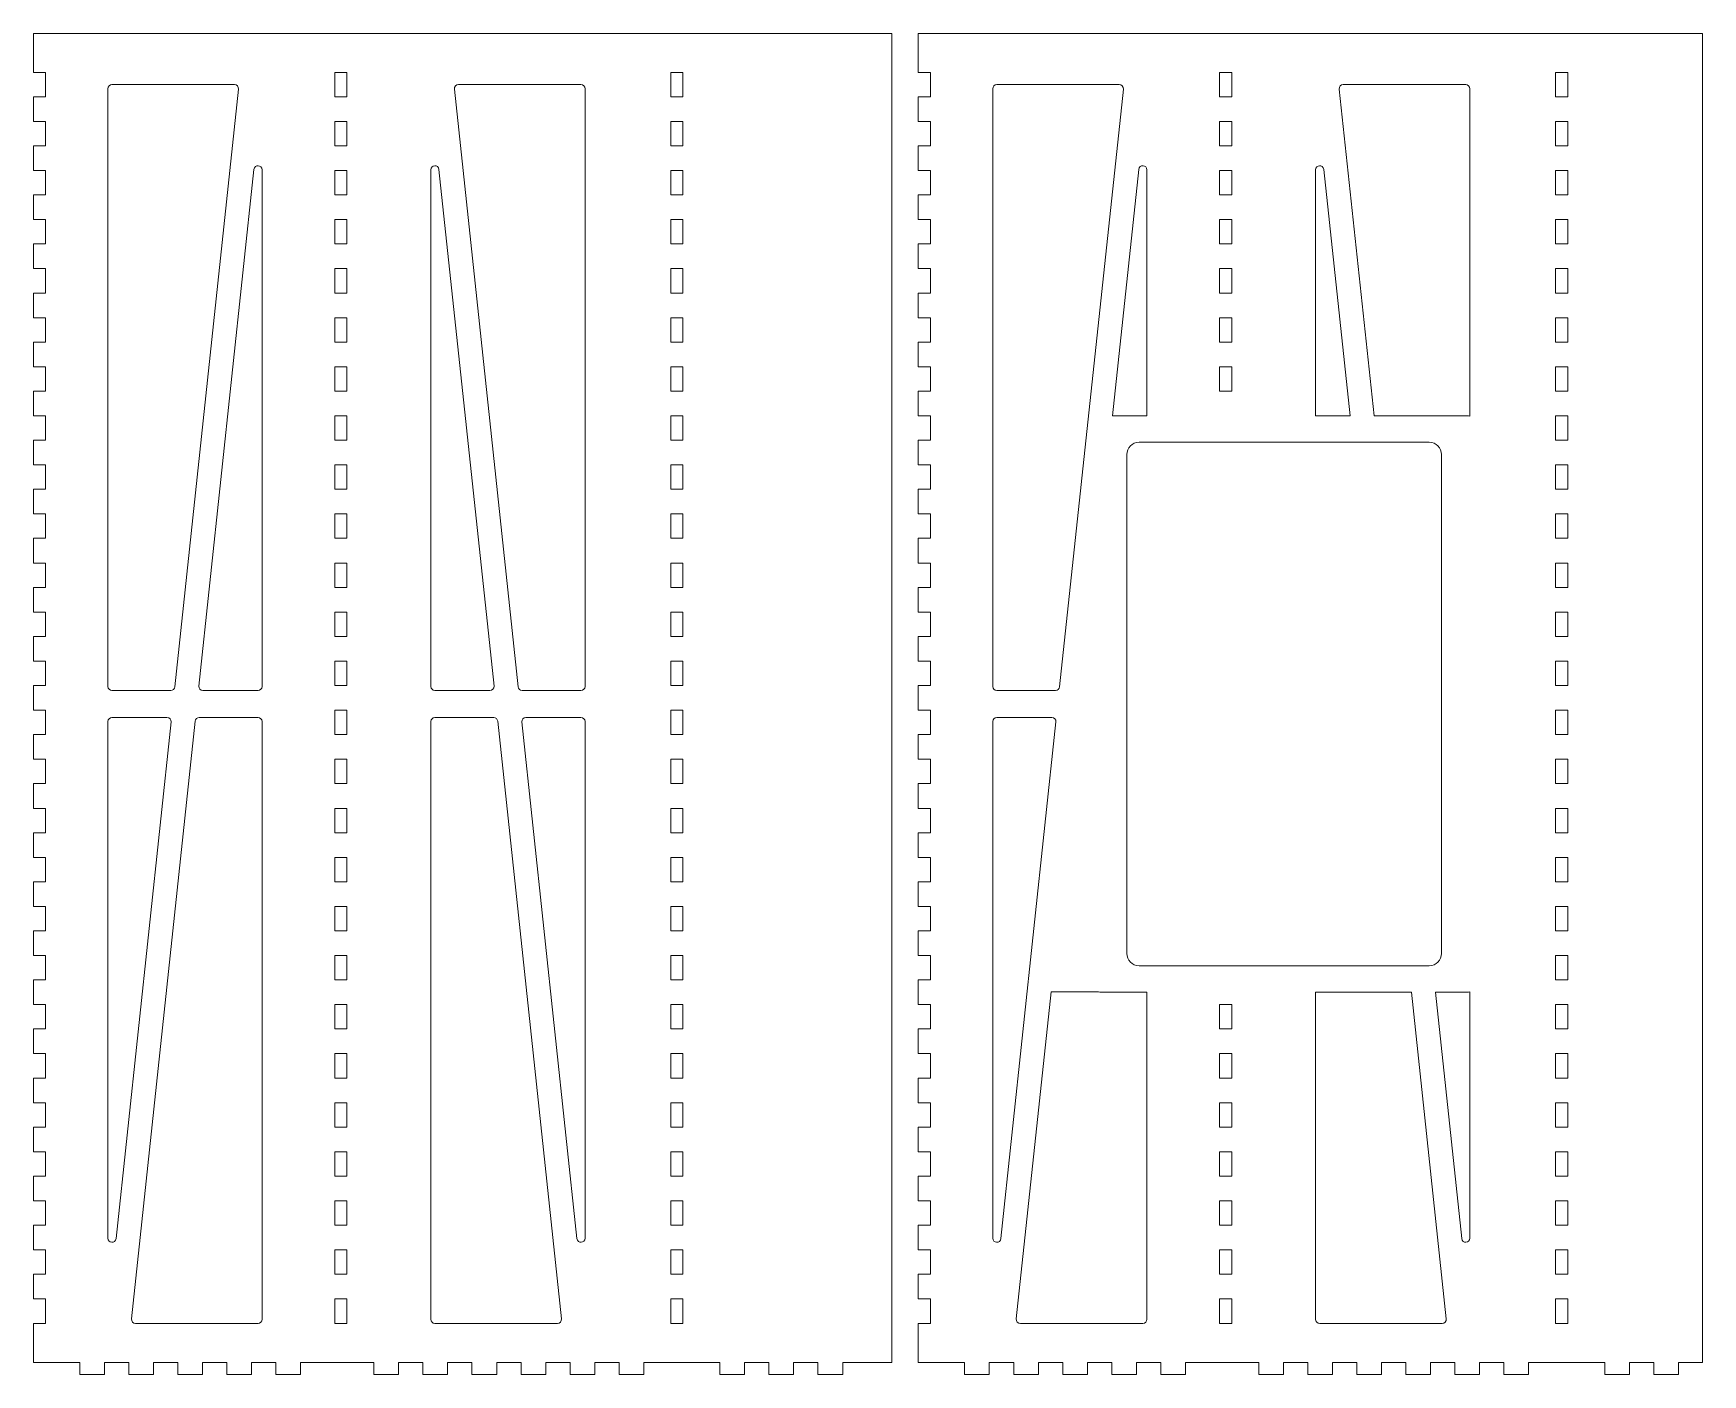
# Model space of a CAD drawing. Header units: millimetres. Extents: x 10 to 428, y 10 to 891.
# Drawn here: x 10 to 418.4, y 351.1 to 679.1 of the extents above; entities that cross this region are included whole.
import ezdxf

# ---------------------------------------------------------------- set-up
doc = ezdxf.new("R2010")
doc.units = ezdxf.units.MM
doc.header["$MEASUREMENT"] = 0
doc.layers.add('Layer 1', color=7, linetype='Continuous', lineweight=0)

msp = doc.modelspace()

# ---------------------------------------------------------------- linework, layer by layer
at = {"layer": 'Layer 1', "color": 18, "lineweight": 5, "true_color": 0x000000}
for points, knots in [([(220.02, 679.14), (220.02, 679.14), (10.02, 679.14), (10.02, 679.14), (10.01, 679.14), (10, 679.13), (10, 679.12), (10, 679.12), (10, 669.62), (10, 669.62), (10, 669.61), (10.01, 669.6), (10.02, 669.6), (10.02, 669.6), (13, 669.6), (13, 669.6), (13, 669.6), (13, 663.64), (13, 663.64), (13, 663.64), (10.02, 663.64), (10.02, 663.64), (10.01, 663.64), (10, 663.63), (10, 663.62), (10, 663.62), (10, 657.62), (10, 657.62), (10, 657.61), (10.01, 657.6), (10.02, 657.6), (10.02, 657.6), (13, 657.6), (13, 657.6), (13, 657.6), (13, 651.64), (13, 651.64), (13, 651.64), (10.02, 651.64), (10.02, 651.64), (10.01, 651.64), (10, 651.63), (10, 651.62), (10, 651.62), (10, 645.62), (10, 645.62), (10, 645.61), (10.01, 645.6), (10.02, 645.6), (10.02, 645.6), (13, 645.6), (13, 645.6), (13, 645.6), (13, 639.64), (13, 639.64), (13, 639.64), (10.02, 639.64), (10.02, 639.64), (10.01, 639.64), (10, 639.63), (10, 639.62), (10, 639.62), (10, 633.62), (10, 633.62), (10, 633.61), (10.01, 633.6), (10.02, 633.6), (10.02, 633.6), (13, 633.6), (13, 633.6), (13, 633.6), (13, 627.64), (13, 627.64), (13, 627.64), (10.02, 627.64), (10.02, 627.64), (10.01, 627.64), (10, 627.63), (10, 627.62), (10, 627.62), (10, 621.62), (10, 621.62), (10, 621.61), (10.01, 621.6), (10.02, 621.6), (10.02, 621.6), (13, 621.6), (13, 621.6), (13, 621.6), (13, 615.64), (13, 615.64), (13, 615.64), (10.02, 615.64), (10.02, 615.64), (10.01, 615.64), (10, 615.63), (10, 615.62), (10, 615.62), (10, 609.62), (10, 609.62), (10, 609.61), (10.01, 609.6), (10.02, 609.6), (10.02, 609.6), (13, 609.6), (13, 609.6), (13, 609.6), (13, 603.64), (13, 603.64), (13, 603.64), (10.02, 603.64), (10.02, 603.64), (10.01, 603.64), (10, 603.63), (10, 603.62), (10, 603.62), (10, 597.62), (10, 597.62), (10, 597.61), (10.01, 597.6), (10.02, 597.6), (10.02, 597.6), (13, 597.6), (13, 597.6), (13, 597.6), (13, 591.64), (13, 591.64), (13, 591.64), (10.02, 591.64), (10.02, 591.64), (10.01, 591.64), (10, 591.63), (10, 591.62), (10, 591.62), (10, 585.62), (10, 585.62), (10, 585.61), (10.01, 585.6), (10.02, 585.6), (10.02, 585.6), (13, 585.6), (13, 585.6), (13, 585.6), (13, 579.64), (13, 579.64), (13, 579.64), (10.02, 579.64), (10.02, 579.64), (10.01, 579.64), (10, 579.63), (10, 579.62), (10, 579.62), (10, 573.62), (10, 573.62), (10, 573.61), (10.01, 573.6), (10.02, 573.6), (10.02, 573.6), (13, 573.6), (13, 573.6), (13, 573.6), (13, 567.64), (13, 567.64), (13, 567.64), (10.02, 567.64), (10.02, 567.64), (10.01, 567.64), (10, 567.63), (10, 567.62), (10, 567.62), (10, 561.62), (10, 561.62), (10, 561.61), (10.01, 561.6), (10.02, 561.6), (10.02, 561.6), (13, 561.6), (13, 561.6), (13, 561.6), (13, 555.64), (13, 555.64), (13, 555.64), (10.02, 555.64), (10.02, 555.64), (10.01, 555.64), (10, 555.63), (10, 555.62), (10, 555.62), (10, 549.62), (10, 549.62), (10, 549.61), (10.01, 549.6), (10.02, 549.6), (10.02, 549.6), (13, 549.6), (13, 549.6), (13, 549.6), (13, 543.64), (13, 543.64), (13, 543.64), (10.02, 543.64), (10.02, 543.64), (10.01, 543.64), (10, 543.63), (10, 543.62), (10, 543.62), (10, 537.62), (10, 537.62), (10, 537.61), (10.01, 537.6), (10.02, 537.6), (10.02, 537.6), (13, 537.6), (13, 537.6), (13, 537.6), (13, 531.64), (13, 531.64), (13, 531.64), (10.02, 531.64), (10.02, 531.64), (10.01, 531.64), (10, 531.63), (10, 531.62), (10, 531.62), (10, 525.62), (10, 525.62), (10, 525.61), (10.01, 525.6), (10.02, 525.6), (10.02, 525.6), (13, 525.6), (13, 525.6), (13, 525.6), (13, 519.64), (13, 519.64), (13, 519.64), (10.02, 519.64), (10.02, 519.64), (10.01, 519.64), (10, 519.63), (10, 519.62), (10, 519.62), (10, 513.62), (10, 513.62), (10, 513.61), (10.01, 513.6), (10.02, 513.6), (10.02, 513.6), (13, 513.6), (13, 513.6), (13, 513.6), (13, 507.64), (13, 507.64), (13, 507.64), (10.02, 507.64), (10.02, 507.64), (10.01, 507.64), (10, 507.63), (10, 507.62), (10, 507.62), (10, 501.62), (10, 501.62), (10, 501.61), (10.01, 501.6), (10.02, 501.6), (10.02, 501.6), (13, 501.6), (13, 501.6), (13, 501.6), (13, 495.64), (13, 495.64), (13, 495.64), (10.02, 495.64), (10.02, 495.64), (10.01, 495.64), (10, 495.63), (10, 495.62), (10, 495.62), (10, 489.62), (10, 489.62), (10, 489.61), (10.01, 489.6), (10.02, 489.6), (10.02, 489.6), (13, 489.6), (13, 489.6), (13, 489.6), (13, 483.64), (13, 483.64), (13, 483.64), (10.02, 483.64), (10.02, 483.64), (10.01, 483.64), (10, 483.63), (10, 483.62), (10, 483.62), (10, 477.62), (10, 477.62), (10, 477.61), (10.01, 477.6), (10.02, 477.6), (10.02, 477.6), (13, 477.6), (13, 477.6), (13, 477.6), (13, 471.64), (13, 471.64), (13, 471.64), (10.02, 471.64), (10.02, 471.64), (10.01, 471.64), (10, 471.63), (10, 471.62), (10, 471.62), (10, 465.62), (10, 465.62), (10, 465.61), (10.01, 465.6), (10.02, 465.6), (10.02, 465.6), (13, 465.6), (13, 465.6), (13, 465.6), (13, 459.64), (13, 459.64), (13, 459.64), (10.02, 459.64), (10.02, 459.64), (10.01, 459.64), (10, 459.63), (10, 459.62), (10, 459.62), (10, 453.62), (10, 453.62), (10, 453.61), (10.01, 453.6), (10.02, 453.6), (10.02, 453.6), (13, 453.6), (13, 453.6), (13, 453.6), (13, 447.64), (13, 447.64), (13, 447.64), (10.02, 447.64), (10.02, 447.64), (10.01, 447.64), (10, 447.63), (10, 447.62), (10, 447.62), (10, 441.62), (10, 441.62), (10, 441.61), (10.01, 441.6), (10.02, 441.6), (10.02, 441.6), (13, 441.6), (13, 441.6), (13, 441.6), (13, 435.64), (13, 435.64), (13, 435.64), (10.02, 435.64), (10.02, 435.64), (10.01, 435.64), (10, 435.63), (10, 435.62), (10, 435.62), (10, 429.62), (10, 429.62), (10, 429.61), (10.01, 429.6), (10.02, 429.6), (10.02, 429.6), (13, 429.6), (13, 429.6), (13, 429.6), (13, 423.64), (13, 423.64), (13, 423.64), (10.02, 423.64), (10.02, 423.64), (10.01, 423.64), (10, 423.63), (10, 423.62), (10, 423.62), (10, 417.62), (10, 417.62), (10, 417.61), (10.01, 417.6), (10.02, 417.6), (10.02, 417.6), (13, 417.6), (13, 417.6), (13, 417.6), (13, 411.64), (13, 411.64), (13, 411.64), (10.02, 411.64), (10.02, 411.64), (10.01, 411.64), (10, 411.63), (10, 411.62), (10, 411.62), (10, 405.62), (10, 405.62), (10, 405.61), (10.01, 405.6), (10.02, 405.6), (10.02, 405.6), (13, 405.6), (13, 405.6), (13, 405.6), (13, 399.64), (13, 399.64), (13, 399.64), (10.02, 399.64), (10.02, 399.64), (10.01, 399.64), (10, 399.63), (10, 399.62), (10, 399.62), (10, 393.62), (10, 393.62), (10, 393.61), (10.01, 393.6), (10.02, 393.6), (10.02, 393.6), (13, 393.6), (13, 393.6), (13, 393.6), (13, 387.64), (13, 387.64), (13, 387.64), (10.02, 387.64), (10.02, 387.64), (10.01, 387.64), (10, 387.63), (10, 387.62), (10, 387.62), (10, 381.62), (10, 381.62), (10, 381.61), (10.01, 381.6), (10.02, 381.6), (10.02, 381.6), (13, 381.6), (13, 381.6), (13, 381.6), (13, 375.64), (13, 375.64), (13, 375.64), (10.02, 375.64), (10.02, 375.64), (10.01, 375.64), (10, 375.63), (10, 375.62), (10, 375.62), (10, 369.62), (10, 369.62), (10, 369.61), (10.01, 369.6), (10.02, 369.6), (10.02, 369.6), (13, 369.6), (13, 369.6), (13, 369.6), (13, 363.64), (13, 363.64), (13, 363.64), (10.02, 363.64), (10.02, 363.64), (10.01, 363.64), (10, 363.63), (10, 363.62), (10, 363.62), (10, 354.12), (10, 354.12), (10, 354.11), (10.01, 354.1), (10.02, 354.1), (10.02, 354.1), (21.36, 354.1), (21.36, 354.1), (21.36, 354.1), (21.36, 351.12), (21.36, 351.12), (21.36, 351.11), (21.37, 351.1), (21.38, 351.1), (21.38, 351.1), (27.37, 351.1), (27.37, 351.1), (27.39, 351.1), (27.4, 351.11), (27.4, 351.12), (27.4, 351.12), (27.4, 354.1), (27.4, 354.1), (27.4, 354.1), (33.36, 354.1), (33.36, 354.1), (33.36, 354.1), (33.36, 351.12), (33.36, 351.12), (33.36, 351.11), (33.36, 351.1), (33.38, 351.1), (33.38, 351.1), (39.38, 351.1), (39.38, 351.1), (39.39, 351.1), (39.4, 351.11), (39.4, 351.12), (39.4, 351.12), (39.4, 354.1), (39.4, 354.1), (39.4, 354.1), (45.36, 354.1), (45.36, 354.1), (45.36, 354.1), (45.36, 351.12), (45.36, 351.12), (45.36, 351.11), (45.37, 351.1), (45.38, 351.1), (45.38, 351.1), (51.38, 351.1), (51.38, 351.1), (51.39, 351.1), (51.39, 351.11), (51.39, 351.12), (51.39, 351.12), (51.39, 354.1), (51.39, 354.1), (51.39, 354.1), (57.36, 354.1), (57.36, 354.1), (57.36, 354.1), (57.36, 351.12), (57.36, 351.12), (57.36, 351.11), (57.36, 351.1), (57.37, 351.1), (57.37, 351.1), (63.38, 351.1), (63.38, 351.1), (63.39, 351.1), (63.4, 351.11), (63.4, 351.12), (63.4, 351.12), (63.4, 354.1), (63.4, 354.1), (63.4, 354.1), (69.35, 354.1), (69.35, 354.1), (69.35, 354.1), (69.35, 351.12), (69.35, 351.12), (69.35, 351.11), (69.37, 351.1), (69.38, 351.1), (69.38, 351.1), (75.38, 351.1), (75.38, 351.1), (75.39, 351.1), (75.39, 351.11), (75.39, 351.12), (75.39, 351.12), (75.39, 354.1), (75.39, 354.1), (75.39, 354.1), (93.31, 354.1), (93.31, 354.1), (93.31, 354.1), (93.31, 351.12), (93.31, 351.12), (93.31, 351.11), (93.32, 351.1), (93.33, 351.1), (93.33, 351.1), (99.33, 351.1), (99.33, 351.1), (99.34, 351.1), (99.35, 351.11), (99.35, 351.12), (99.35, 351.12), (99.35, 354.1), (99.35, 354.1), (99.35, 354.1), (105.31, 354.1), (105.31, 354.1), (105.31, 354.1), (105.31, 351.12), (105.31, 351.12), (105.31, 351.11), (105.32, 351.1), (105.33, 351.1), (105.33, 351.1), (111.33, 351.1), (111.33, 351.1), (111.34, 351.1), (111.35, 351.11), (111.35, 351.12), (111.35, 351.12), (111.35, 354.1), (111.35, 354.1), (111.35, 354.1), (117.31, 354.1), (117.31, 354.1), (117.31, 354.1), (117.31, 351.12), (117.31, 351.12), (117.31, 351.11), (117.32, 351.1), (117.33, 351.1), (117.33, 351.1), (123.33, 351.1), (123.33, 351.1), (123.34, 351.1), (123.35, 351.11), (123.35, 351.12), (123.35, 351.12), (123.35, 354.1), (123.35, 354.1), (123.35, 354.1), (129.31, 354.1), (129.31, 354.1), (129.31, 354.1), (129.31, 351.12), (129.31, 351.12), (129.31, 351.11), (129.32, 351.1), (129.33, 351.1), (129.33, 351.1), (135.33, 351.1), (135.33, 351.1), (135.35, 351.1), (135.35, 351.11), (135.35, 351.12), (135.35, 351.12), (135.35, 354.1), (135.35, 354.1), (135.35, 354.1), (141.31, 354.1), (141.31, 354.1), (141.31, 354.1), (141.31, 351.12), (141.31, 351.12), (141.31, 351.11), (141.32, 351.1), (141.33, 351.1), (141.33, 351.1), (147.33, 351.1), (147.33, 351.1), (147.34, 351.1), (147.35, 351.11), (147.35, 351.12), (147.35, 351.12), (147.35, 354.1), (147.35, 354.1), (147.35, 354.1), (153.31, 354.1), (153.31, 354.1), (153.31, 354.1), (153.31, 351.12), (153.31, 351.12), (153.31, 351.11), (153.32, 351.1), (153.33, 351.1), (153.33, 351.1), (159.33, 351.1), (159.33, 351.1), (159.34, 351.1), (159.35, 351.11), (159.35, 351.12), (159.35, 351.12), (159.35, 354.1), (159.35, 354.1), (159.35, 354.1), (177.96, 354.1), (177.96, 354.1), (177.96, 354.1), (177.96, 351.12), (177.96, 351.12), (177.96, 351.11), (177.96, 351.1), (177.98, 351.1), (177.98, 351.1), (183.98, 351.1), (183.98, 351.1), (183.99, 351.1), (184, 351.11), (184, 351.12), (184, 351.12), (184, 354.1), (184, 354.1), (184, 354.1), (189.96, 354.1), (189.96, 354.1), (189.96, 354.1), (189.96, 351.12), (189.96, 351.12), (189.96, 351.11), (189.97, 351.1), (189.98, 351.1), (189.98, 351.1), (195.98, 351.1), (195.98, 351.1), (195.99, 351.1), (196, 351.11), (196, 351.12), (196, 351.12), (196, 354.1), (196, 354.1), (196, 354.1), (201.96, 354.1), (201.96, 354.1), (201.96, 354.1), (201.96, 351.12), (201.96, 351.12), (201.96, 351.11), (201.96, 351.1), (201.97, 351.1), (201.97, 351.1), (207.98, 351.1), (207.98, 351.1), (207.99, 351.1), (208, 351.11), (208, 351.12), (208, 351.12), (208, 354.1), (208, 354.1), (208, 354.1), (220.02, 354.1), (220.02, 354.1), (220.03, 354.1), (220.04, 354.11), (220.04, 354.12), (220.04, 354.12), (220.04, 679.12), (220.04, 679.12), (220.04, 679.13), (220.03, 679.14), (220.02, 679.14)], [0, 0, 0, 0, 1, 1, 1, 2, 2, 2, 3, 3, 3, 4, 4, 4, 5, 5, 5, 6, 6, 6, 7, 7, 7, 8, 8, 8, 9, 9, 9, 10, 10, 10, 11, 11, 11, 12, 12, 12, 13, 13, 13, 14, 14, 14, 15, 15, 15, 16, 16, 16, 17, 17, 17, 18, 18, 18, 19, 19, 19, 20, 20, 20, 21, 21, 21, 22, 22, 22, 23, 23, 23, 24, 24, 24, 25, 25, 25, 26, 26, 26, 27, 27, 27, 28, 28, 28, 29, 29, 29, 30, 30, 30, 31, 31, 31, 32, 32, 32, 33, 33, 33, 34, 34, 34, 35, 35, 35, 36, 36, 36, 37, 37, 37, 38, 38, 38, 39, 39, 39, 40, 40, 40, 41, 41, 41, 42, 42, 42, 43, 43, 43, 44, 44, 44, 45, 45, 45, 46, 46, 46, 47, 47, 47, 48, 48, 48, 49, 49, 49, 50, 50, 50, 51, 51, 51, 52, 52, 52, 53, 53, 53, 54, 54, 54, 55, 55, 55, 56, 56, 56, 57, 57, 57, 58, 58, 58, 59, 59, 59, 60, 60, 60, 61, 61, 61, 62, 62, 62, 63, 63, 63, 64, 64, 64, 65, 65, 65, 66, 66, 66, 67, 67, 67, 68, 68, 68, 69, 69, 69, 70, 70, 70, 71, 71, 71, 72, 72, 72, 73, 73, 73, 74, 74, 74, 75, 75, 75, 76, 76, 76, 77, 77, 77, 78, 78, 78, 79, 79, 79, 80, 80, 80, 81, 81, 81, 82, 82, 82, 83, 83, 83, 84, 84, 84, 85, 85, 85, 86, 86, 86, 87, 87, 87, 88, 88, 88, 89, 89, 89, 90, 90, 90, 91, 91, 91, 92, 92, 92, 93, 93, 93, 94, 94, 94, 95, 95, 95, 96, 96, 96, 97, 97, 97, 98, 98, 98, 99, 99, 99, 100, 100, 100, 101, 101, 101, 102, 102, 102, 103, 103, 103, 104, 104, 104, 105, 105, 105, 106, 106, 106, 107, 107, 107, 108, 108, 108, 109, 109, 109, 110, 110, 110, 111, 111, 111, 112, 112, 112, 113, 113, 113, 114, 114, 114, 115, 115, 115, 116, 116, 116, 117, 117, 117, 118, 118, 118, 119, 119, 119, 120, 120, 120, 121, 121, 121, 122, 122, 122, 123, 123, 123, 124, 124, 124, 125, 125, 125, 126, 126, 126, 127, 127, 127, 128, 128, 128, 129, 129, 129, 130, 130, 130, 131, 131, 131, 132, 132, 132, 133, 133, 133, 134, 134, 134, 135, 135, 135, 136, 136, 136, 137, 137, 137, 138, 138, 138, 139, 139, 139, 140, 140, 140, 141, 141, 141, 142, 142, 142, 143, 143, 143, 144, 144, 144, 145, 145, 145, 146, 146, 146, 147, 147, 147, 148, 148, 148, 149, 149, 149, 150, 150, 150, 151, 151, 151, 152, 152, 152, 153, 153, 153, 154, 154, 154, 155, 155, 155, 156, 156, 156, 157, 157, 157, 158, 158, 158, 159, 159, 159, 160, 160, 160, 161, 161, 161, 162, 162, 162, 163, 163, 163, 164, 164, 164, 165, 165, 165, 166, 166, 166, 167, 167, 167, 168, 168, 168, 169, 169, 169, 170, 170, 170, 171, 171, 171, 172, 172, 172, 173, 173, 173, 174, 174, 174, 175, 175, 175, 176, 176, 176, 177, 177, 177, 178, 178, 178, 179, 179, 179, 180, 180, 180, 181, 181, 181, 182, 182, 182, 183, 183, 183, 184, 184, 184, 185, 185, 185, 186, 186, 186, 187, 187, 187, 188, 188, 188, 189, 189, 189, 190, 190, 190, 191, 191, 191, 192, 192, 192, 193, 193, 193, 194, 194, 194, 195, 195, 195, 196, 196, 196, 197, 197, 197, 198, 198, 198, 199, 199, 199, 200, 200, 200, 201, 201, 201, 202, 202, 202, 203, 203, 203, 204, 204, 204, 205, 205, 205, 206, 206, 206, 207, 207, 207, 208, 208, 208, 209, 209, 209, 210, 210, 210, 211, 211, 211, 212, 212, 212, 213, 213, 213, 214, 214, 214, 215, 215, 215, 216, 216, 216, 217, 217, 217, 218, 218, 218, 219, 219, 219, 220, 220, 220, 221, 221, 221, 222, 222, 222, 223, 223, 223, 224, 224, 224, 225, 225, 225, 226, 226, 226, 227, 227, 227, 228, 228, 228, 229, 229, 229, 230, 230, 230, 231, 231, 231, 232, 232, 232, 233, 233, 233, 234, 234, 234, 235, 235, 235, 236, 236, 236, 237, 237, 237, 238, 238, 238, 239, 239, 239, 240, 240, 240, 241, 241, 241, 242, 242, 242, 243, 243, 243, 244, 244, 244, 245, 245, 245, 246, 246, 246, 247, 247, 247, 248, 248, 248, 248]), ([(418.39, 679.14), (418.39, 679.14), (226.5, 679.14), (226.5, 679.14), (226.49, 679.14), (226.48, 679.13), (226.48, 679.12), (226.48, 679.12), (226.48, 669.62), (226.48, 669.62), (226.48, 669.61), (226.49, 669.6), (226.5, 669.6), (226.5, 669.6), (229.48, 669.6), (229.48, 669.6), (229.48, 669.6), (229.48, 663.64), (229.48, 663.64), (229.48, 663.64), (226.5, 663.64), (226.5, 663.64), (226.49, 663.64), (226.48, 663.63), (226.48, 663.62), (226.48, 663.62), (226.48, 657.62), (226.48, 657.62), (226.48, 657.61), (226.49, 657.6), (226.5, 657.6), (226.5, 657.6), (229.48, 657.6), (229.48, 657.6), (229.48, 657.6), (229.48, 651.64), (229.48, 651.64), (229.48, 651.64), (226.5, 651.64), (226.5, 651.64), (226.49, 651.64), (226.48, 651.63), (226.48, 651.62), (226.48, 651.62), (226.48, 645.62), (226.48, 645.62), (226.48, 645.61), (226.49, 645.6), (226.5, 645.6), (226.5, 645.6), (229.48, 645.6), (229.48, 645.6), (229.48, 645.6), (229.48, 639.64), (229.48, 639.64), (229.48, 639.64), (226.5, 639.64), (226.5, 639.64), (226.49, 639.64), (226.48, 639.63), (226.48, 639.62), (226.48, 639.62), (226.48, 633.62), (226.48, 633.62), (226.48, 633.61), (226.49, 633.6), (226.5, 633.6), (226.5, 633.6), (229.48, 633.6), (229.48, 633.6), (229.48, 633.6), (229.48, 627.64), (229.48, 627.64), (229.48, 627.64), (226.5, 627.64), (226.5, 627.64), (226.49, 627.64), (226.48, 627.63), (226.48, 627.62), (226.48, 627.62), (226.48, 621.62), (226.48, 621.62), (226.48, 621.61), (226.49, 621.6), (226.5, 621.6), (226.5, 621.6), (229.48, 621.6), (229.48, 621.6), (229.48, 621.6), (229.48, 615.64), (229.48, 615.64), (229.48, 615.64), (226.5, 615.64), (226.5, 615.64), (226.49, 615.64), (226.48, 615.63), (226.48, 615.62), (226.48, 615.62), (226.48, 609.62), (226.48, 609.62), (226.48, 609.61), (226.49, 609.6), (226.5, 609.6), (226.5, 609.6), (229.48, 609.6), (229.48, 609.6), (229.48, 609.6), (229.48, 603.64), (229.48, 603.64), (229.48, 603.64), (226.5, 603.64), (226.5, 603.64), (226.49, 603.64), (226.48, 603.63), (226.48, 603.62), (226.48, 603.62), (226.48, 597.62), (226.48, 597.62), (226.48, 597.61), (226.49, 597.6), (226.5, 597.6), (226.5, 597.6), (229.48, 597.6), (229.48, 597.6), (229.48, 597.6), (229.48, 591.64), (229.48, 591.64), (229.48, 591.64), (226.5, 591.64), (226.5, 591.64), (226.49, 591.64), (226.48, 591.63), (226.48, 591.62), (226.48, 591.62), (226.48, 585.62), (226.48, 585.62), (226.48, 585.61), (226.49, 585.6), (226.5, 585.6), (226.5, 585.6), (229.48, 585.6), (229.48, 585.6), (229.48, 585.6), (229.48, 579.64), (229.48, 579.64), (229.48, 579.64), (226.5, 579.64), (226.5, 579.64), (226.49, 579.64), (226.48, 579.63), (226.48, 579.62), (226.48, 579.62), (226.48, 573.62), (226.48, 573.62), (226.48, 573.61), (226.49, 573.6), (226.5, 573.6), (226.5, 573.6), (229.48, 573.6), (229.48, 573.6), (229.48, 573.6), (229.48, 567.64), (229.48, 567.64), (229.48, 567.64), (226.5, 567.64), (226.5, 567.64), (226.49, 567.64), (226.48, 567.63), (226.48, 567.62), (226.48, 567.62), (226.48, 561.62), (226.48, 561.62), (226.48, 561.61), (226.49, 561.6), (226.5, 561.6), (226.5, 561.6), (229.48, 561.6), (229.48, 561.6), (229.48, 561.6), (229.48, 555.64), (229.48, 555.64), (229.48, 555.64), (226.5, 555.64), (226.5, 555.64), (226.49, 555.64), (226.48, 555.63), (226.48, 555.62), (226.48, 555.62), (226.48, 549.62), (226.48, 549.62), (226.48, 549.61), (226.49, 549.6), (226.5, 549.6), (226.5, 549.6), (229.48, 549.6), (229.48, 549.6), (229.48, 549.6), (229.48, 543.64), (229.48, 543.64), (229.48, 543.64), (226.5, 543.64), (226.5, 543.64), (226.49, 543.64), (226.48, 543.63), (226.48, 543.62), (226.48, 543.62), (226.48, 537.62), (226.48, 537.62), (226.48, 537.61), (226.49, 537.6), (226.5, 537.6), (226.5, 537.6), (229.48, 537.6), (229.48, 537.6), (229.48, 537.6), (229.48, 531.64), (229.48, 531.64), (229.48, 531.64), (226.5, 531.64), (226.5, 531.64), (226.49, 531.64), (226.48, 531.63), (226.48, 531.62), (226.48, 531.62), (226.48, 525.62), (226.48, 525.62), (226.48, 525.61), (226.49, 525.6), (226.5, 525.6), (226.5, 525.6), (229.48, 525.6), (229.48, 525.6), (229.48, 525.6), (229.48, 519.64), (229.48, 519.64), (229.48, 519.64), (226.5, 519.64), (226.5, 519.64), (226.49, 519.64), (226.48, 519.63), (226.48, 519.62), (226.48, 519.62), (226.48, 513.62), (226.48, 513.62), (226.48, 513.61), (226.49, 513.6), (226.5, 513.6), (226.5, 513.6), (229.48, 513.6), (229.48, 513.6), (229.48, 513.6), (229.48, 507.64), (229.48, 507.64), (229.48, 507.64), (226.5, 507.64), (226.5, 507.64), (226.49, 507.64), (226.48, 507.63), (226.48, 507.62), (226.48, 507.62), (226.48, 501.62), (226.48, 501.62), (226.48, 501.61), (226.49, 501.6), (226.5, 501.6), (226.5, 501.6), (229.48, 501.6), (229.48, 501.6), (229.48, 501.6), (229.48, 495.64), (229.48, 495.64), (229.48, 495.64), (226.5, 495.64), (226.5, 495.64), (226.49, 495.64), (226.48, 495.63), (226.48, 495.62), (226.48, 495.62), (226.48, 489.62), (226.48, 489.62), (226.48, 489.61), (226.49, 489.6), (226.5, 489.6), (226.5, 489.6), (229.48, 489.6), (229.48, 489.6), (229.48, 489.6), (229.48, 483.64), (229.48, 483.64), (229.48, 483.64), (226.5, 483.64), (226.5, 483.64), (226.49, 483.64), (226.48, 483.63), (226.48, 483.62), (226.48, 483.62), (226.48, 477.62), (226.48, 477.62), (226.48, 477.61), (226.49, 477.6), (226.5, 477.6), (226.5, 477.6), (229.48, 477.6), (229.48, 477.6), (229.48, 477.6), (229.48, 471.64), (229.48, 471.64), (229.48, 471.64), (226.5, 471.64), (226.5, 471.64), (226.49, 471.64), (226.48, 471.63), (226.48, 471.62), (226.48, 471.62), (226.48, 465.62), (226.48, 465.62), (226.48, 465.61), (226.49, 465.6), (226.5, 465.6), (226.5, 465.6), (229.48, 465.6), (229.48, 465.6), (229.48, 465.6), (229.48, 459.64), (229.48, 459.64), (229.48, 459.64), (226.5, 459.64), (226.5, 459.64), (226.49, 459.64), (226.48, 459.63), (226.48, 459.62), (226.48, 459.62), (226.48, 453.62), (226.48, 453.62), (226.48, 453.61), (226.49, 453.6), (226.5, 453.6), (226.5, 453.6), (229.48, 453.6), (229.48, 453.6), (229.48, 453.6), (229.48, 447.64), (229.48, 447.64), (229.48, 447.64), (226.5, 447.64), (226.5, 447.64), (226.49, 447.64), (226.48, 447.63), (226.48, 447.62), (226.48, 447.62), (226.48, 441.62), (226.48, 441.62), (226.48, 441.61), (226.49, 441.6), (226.5, 441.6), (226.5, 441.6), (229.48, 441.6), (229.48, 441.6), (229.48, 441.6), (229.48, 435.64), (229.48, 435.64), (229.48, 435.64), (226.5, 435.64), (226.5, 435.64), (226.49, 435.64), (226.48, 435.63), (226.48, 435.62), (226.48, 435.62), (226.48, 429.62), (226.48, 429.62), (226.48, 429.61), (226.49, 429.6), (226.5, 429.6), (226.5, 429.6), (229.48, 429.6), (229.48, 429.6), (229.48, 429.6), (229.48, 423.64), (229.48, 423.64), (229.48, 423.64), (226.5, 423.64), (226.5, 423.64), (226.49, 423.64), (226.48, 423.63), (226.48, 423.62), (226.48, 423.62), (226.48, 417.62), (226.48, 417.62), (226.48, 417.61), (226.49, 417.6), (226.5, 417.6), (226.5, 417.6), (229.48, 417.6), (229.48, 417.6), (229.48, 417.6), (229.48, 411.64), (229.48, 411.64), (229.48, 411.64), (226.5, 411.64), (226.5, 411.64), (226.49, 411.64), (226.48, 411.63), (226.48, 411.62), (226.48, 411.62), (226.48, 405.62), (226.48, 405.62), (226.48, 405.61), (226.49, 405.6), (226.5, 405.6), (226.5, 405.6), (229.48, 405.6), (229.48, 405.6), (229.48, 405.6), (229.48, 399.64), (229.48, 399.64), (229.48, 399.64), (226.5, 399.64), (226.5, 399.64), (226.49, 399.64), (226.48, 399.63), (226.48, 399.62), (226.48, 399.62), (226.48, 393.62), (226.48, 393.62), (226.48, 393.61), (226.49, 393.6), (226.5, 393.6), (226.5, 393.6), (229.48, 393.6), (229.48, 393.6), (229.48, 393.6), (229.48, 387.64), (229.48, 387.64), (229.48, 387.64), (226.5, 387.64), (226.5, 387.64), (226.49, 387.64), (226.48, 387.63), (226.48, 387.62), (226.48, 387.62), (226.48, 381.62), (226.48, 381.62), (226.48, 381.61), (226.49, 381.6), (226.5, 381.6), (226.5, 381.6), (229.48, 381.6), (229.48, 381.6), (229.48, 381.6), (229.48, 375.64), (229.48, 375.64), (229.48, 375.64), (226.5, 375.64), (226.5, 375.64), (226.49, 375.64), (226.48, 375.63), (226.48, 375.62), (226.48, 375.62), (226.48, 369.62), (226.48, 369.62), (226.48, 369.61), (226.49, 369.6), (226.5, 369.6), (226.5, 369.6), (229.48, 369.6), (229.48, 369.6), (229.48, 369.6), (229.48, 363.64), (229.48, 363.64), (229.48, 363.64), (226.5, 363.64), (226.5, 363.64), (226.49, 363.64), (226.48, 363.63), (226.48, 363.62), (226.48, 363.62), (226.48, 354.12), (226.48, 354.12), (226.48, 354.11), (226.49, 354.1), (226.5, 354.1), (226.5, 354.1), (237.84, 354.1), (237.84, 354.1), (237.84, 354.1), (237.84, 351.12), (237.84, 351.12), (237.84, 351.11), (237.85, 351.1), (237.86, 351.1), (237.86, 351.1), (243.86, 351.1), (243.86, 351.1), (243.87, 351.1), (243.88, 351.11), (243.88, 351.12), (243.88, 351.12), (243.88, 354.1), (243.88, 354.1), (243.88, 354.1), (249.84, 354.1), (249.84, 354.1), (249.84, 354.1), (249.84, 351.12), (249.84, 351.12), (249.84, 351.11), (249.85, 351.1), (249.86, 351.1), (249.86, 351.1), (255.86, 351.1), (255.86, 351.1), (255.87, 351.1), (255.88, 351.11), (255.88, 351.12), (255.88, 351.12), (255.88, 354.1), (255.88, 354.1), (255.88, 354.1), (261.84, 354.1), (261.84, 354.1), (261.84, 354.1), (261.84, 351.12), (261.84, 351.12), (261.84, 351.11), (261.85, 351.1), (261.86, 351.1), (261.86, 351.1), (267.86, 351.1), (267.86, 351.1), (267.87, 351.1), (267.88, 351.11), (267.88, 351.12), (267.88, 351.12), (267.88, 354.1), (267.88, 354.1), (267.88, 354.1), (273.84, 354.1), (273.84, 354.1), (273.84, 354.1), (273.84, 351.12), (273.84, 351.12), (273.84, 351.11), (273.84, 351.1), (273.86, 351.1), (273.86, 351.1), (279.86, 351.1), (279.86, 351.1), (279.87, 351.1), (279.88, 351.11), (279.88, 351.12), (279.88, 351.12), (279.88, 354.1), (279.88, 354.1), (279.88, 354.1), (285.84, 354.1), (285.84, 354.1), (285.84, 354.1), (285.84, 351.12), (285.84, 351.12), (285.84, 351.11), (285.85, 351.1), (285.86, 351.1), (285.86, 351.1), (291.86, 351.1), (291.86, 351.1), (291.87, 351.1), (291.88, 351.11), (291.88, 351.12), (291.88, 351.12), (291.88, 354.1), (291.88, 354.1), (291.88, 354.1), (309.79, 354.1), (309.79, 354.1), (309.79, 354.1), (309.79, 351.12), (309.79, 351.12), (309.79, 351.11), (309.8, 351.1), (309.81, 351.1), (309.81, 351.1), (315.81, 351.1), (315.81, 351.1), (315.83, 351.1), (315.83, 351.11), (315.83, 351.12), (315.83, 351.12), (315.83, 354.1), (315.83, 354.1), (315.83, 354.1), (321.79, 354.1), (321.79, 354.1), (321.79, 354.1), (321.79, 351.12), (321.79, 351.12), (321.79, 351.11), (321.8, 351.1), (321.81, 351.1), (321.81, 351.1), (327.81, 351.1), (327.81, 351.1), (327.82, 351.1), (327.83, 351.11), (327.83, 351.12), (327.83, 351.12), (327.83, 354.1), (327.83, 354.1), (327.83, 354.1), (333.79, 354.1), (333.79, 354.1), (333.79, 354.1), (333.79, 351.12), (333.79, 351.12), (333.79, 351.11), (333.8, 351.1), (333.81, 351.1), (333.81, 351.1), (339.81, 351.1), (339.81, 351.1), (339.82, 351.1), (339.83, 351.11), (339.83, 351.12), (339.83, 351.12), (339.83, 354.1), (339.83, 354.1), (339.83, 354.1), (345.79, 354.1), (345.79, 354.1), (345.79, 354.1), (345.79, 351.12), (345.79, 351.12), (345.79, 351.11), (345.8, 351.1), (345.81, 351.1), (345.81, 351.1), (351.81, 351.1), (351.81, 351.1), (351.83, 351.1), (351.83, 351.11), (351.83, 351.12), (351.83, 351.12), (351.83, 354.1), (351.83, 354.1), (351.83, 354.1), (357.8, 354.1), (357.8, 354.1), (357.8, 354.1), (357.8, 351.12), (357.8, 351.12), (357.8, 351.11), (357.8, 351.1), (357.81, 351.1), (357.81, 351.1), (363.81, 351.1), (363.81, 351.1), (363.82, 351.1), (363.83, 351.11), (363.83, 351.12), (363.83, 351.12), (363.83, 354.1), (363.83, 354.1), (363.83, 354.1), (369.79, 354.1), (369.79, 354.1), (369.79, 354.1), (369.79, 351.12), (369.79, 351.12), (369.79, 351.11), (369.8, 351.1), (369.81, 351.1), (369.81, 351.1), (375.82, 351.1), (375.82, 351.1), (375.83, 351.1), (375.83, 351.11), (375.83, 351.12), (375.83, 351.12), (375.83, 354.1), (375.83, 354.1), (375.83, 354.1), (394.44, 354.1), (394.44, 354.1), (394.44, 354.1), (394.44, 351.12), (394.44, 351.12), (394.44, 351.11), (394.45, 351.1), (394.46, 351.1), (394.46, 351.1), (400.46, 351.1), (400.46, 351.1), (400.47, 351.1), (400.48, 351.11), (400.48, 351.12), (400.48, 351.12), (400.48, 354.1), (400.48, 354.1), (400.48, 354.1), (406.44, 354.1), (406.44, 354.1), (406.44, 354.1), (406.44, 351.12), (406.44, 351.12), (406.44, 351.11), (406.45, 351.1), (406.46, 351.1), (406.46, 351.1), (412.46, 351.1), (412.46, 351.1), (412.47, 351.1), (412.48, 351.11), (412.48, 351.12), (412.48, 351.12), (412.48, 354.1), (412.48, 354.1), (412.48, 354.1), (418.39, 354.1), (418.39, 354.1), (418.39, 354.1), (418.39, 679.14), (418.39, 679.14)], [0, 0, 0, 0, 1, 1, 1, 2, 2, 2, 3, 3, 3, 4, 4, 4, 5, 5, 5, 6, 6, 6, 7, 7, 7, 8, 8, 8, 9, 9, 9, 10, 10, 10, 11, 11, 11, 12, 12, 12, 13, 13, 13, 14, 14, 14, 15, 15, 15, 16, 16, 16, 17, 17, 17, 18, 18, 18, 19, 19, 19, 20, 20, 20, 21, 21, 21, 22, 22, 22, 23, 23, 23, 24, 24, 24, 25, 25, 25, 26, 26, 26, 27, 27, 27, 28, 28, 28, 29, 29, 29, 30, 30, 30, 31, 31, 31, 32, 32, 32, 33, 33, 33, 34, 34, 34, 35, 35, 35, 36, 36, 36, 37, 37, 37, 38, 38, 38, 39, 39, 39, 40, 40, 40, 41, 41, 41, 42, 42, 42, 43, 43, 43, 44, 44, 44, 45, 45, 45, 46, 46, 46, 47, 47, 47, 48, 48, 48, 49, 49, 49, 50, 50, 50, 51, 51, 51, 52, 52, 52, 53, 53, 53, 54, 54, 54, 55, 55, 55, 56, 56, 56, 57, 57, 57, 58, 58, 58, 59, 59, 59, 60, 60, 60, 61, 61, 61, 62, 62, 62, 63, 63, 63, 64, 64, 64, 65, 65, 65, 66, 66, 66, 67, 67, 67, 68, 68, 68, 69, 69, 69, 70, 70, 70, 71, 71, 71, 72, 72, 72, 73, 73, 73, 74, 74, 74, 75, 75, 75, 76, 76, 76, 77, 77, 77, 78, 78, 78, 79, 79, 79, 80, 80, 80, 81, 81, 81, 82, 82, 82, 83, 83, 83, 84, 84, 84, 85, 85, 85, 86, 86, 86, 87, 87, 87, 88, 88, 88, 89, 89, 89, 90, 90, 90, 91, 91, 91, 92, 92, 92, 93, 93, 93, 94, 94, 94, 95, 95, 95, 96, 96, 96, 97, 97, 97, 98, 98, 98, 99, 99, 99, 100, 100, 100, 101, 101, 101, 102, 102, 102, 103, 103, 103, 104, 104, 104, 105, 105, 105, 106, 106, 106, 107, 107, 107, 108, 108, 108, 109, 109, 109, 110, 110, 110, 111, 111, 111, 112, 112, 112, 113, 113, 113, 114, 114, 114, 115, 115, 115, 116, 116, 116, 117, 117, 117, 118, 118, 118, 119, 119, 119, 120, 120, 120, 121, 121, 121, 122, 122, 122, 123, 123, 123, 124, 124, 124, 125, 125, 125, 126, 126, 126, 127, 127, 127, 128, 128, 128, 129, 129, 129, 130, 130, 130, 131, 131, 131, 132, 132, 132, 133, 133, 133, 134, 134, 134, 135, 135, 135, 136, 136, 136, 137, 137, 137, 138, 138, 138, 139, 139, 139, 140, 140, 140, 141, 141, 141, 142, 142, 142, 143, 143, 143, 144, 144, 144, 145, 145, 145, 146, 146, 146, 147, 147, 147, 148, 148, 148, 149, 149, 149, 150, 150, 150, 151, 151, 151, 152, 152, 152, 153, 153, 153, 154, 154, 154, 155, 155, 155, 156, 156, 156, 157, 157, 157, 158, 158, 158, 159, 159, 159, 160, 160, 160, 161, 161, 161, 162, 162, 162, 163, 163, 163, 164, 164, 164, 165, 165, 165, 166, 166, 166, 167, 167, 167, 168, 168, 168, 169, 169, 169, 170, 170, 170, 171, 171, 171, 172, 172, 172, 173, 173, 173, 174, 174, 174, 175, 175, 175, 176, 176, 176, 177, 177, 177, 178, 178, 178, 179, 179, 179, 180, 180, 180, 181, 181, 181, 182, 182, 182, 183, 183, 183, 184, 184, 184, 185, 185, 185, 186, 186, 186, 187, 187, 187, 188, 188, 188, 189, 189, 189, 190, 190, 190, 191, 191, 191, 192, 192, 192, 193, 193, 193, 194, 194, 194, 195, 195, 195, 196, 196, 196, 197, 197, 197, 198, 198, 198, 199, 199, 199, 200, 200, 200, 201, 201, 201, 202, 202, 202, 203, 203, 203, 204, 204, 204, 205, 205, 205, 206, 206, 206, 207, 207, 207, 208, 208, 208, 209, 209, 209, 210, 210, 210, 211, 211, 211, 212, 212, 212, 213, 213, 213, 214, 214, 214, 215, 215, 215, 216, 216, 216, 217, 217, 217, 218, 218, 218, 219, 219, 219, 220, 220, 220, 221, 221, 221, 222, 222, 222, 223, 223, 223, 224, 224, 224, 225, 225, 225, 226, 226, 226, 227, 227, 227, 228, 228, 228, 229, 229, 229, 230, 230, 230, 231, 231, 231, 232, 232, 232, 233, 233, 233, 234, 234, 234, 235, 235, 235, 236, 236, 236, 237, 237, 237, 238, 238, 238, 239, 239, 239, 240, 240, 240, 240]), ([(60.18, 665.52), (60.18, 665.52), (44.6, 519.31), (44.6, 519.31), (44.55, 518.8), (44.12, 518.42), (43.61, 518.42), (43.61, 518.42), (29.23, 518.42), (29.23, 518.42), (28.68, 518.42), (28.23, 518.87), (28.23, 519.42), (28.23, 519.42), (28.23, 665.62), (28.23, 665.62), (28.23, 666.17), (28.68, 666.62), (29.23, 666.62), (29.23, 666.62), (59.19, 666.62), (59.19, 666.62), (59.78, 666.62), (60.25, 666.11), (60.18, 665.52)], [0, 0, 0, 0, 1, 1, 1, 2, 2, 2, 3, 3, 3, 4, 4, 4, 5, 5, 5, 6, 6, 6, 7, 7, 7, 8, 8, 8, 8]), ([(86.71, 663.64), (86.71, 663.64), (83.75, 663.64), (83.75, 663.64), (83.75, 663.64), (83.75, 669.6), (83.75, 669.6), (83.75, 669.6), (86.71, 669.6), (86.71, 669.6), (86.71, 669.6), (86.71, 663.64), (86.71, 663.64)], [0, 0, 0, 0, 1, 1, 1, 2, 2, 2, 3, 3, 3, 4, 4, 4, 4]), ([(143.96, 518.42), (143.96, 518.42), (129.58, 518.42), (129.58, 518.42), (129.07, 518.42), (128.64, 518.8), (128.59, 519.31), (128.59, 519.31), (113.01, 665.52), (113.01, 665.52), (112.94, 666.11), (113.41, 666.62), (114, 666.62), (114, 666.62), (143.96, 666.62), (143.96, 666.62), (144.51, 666.62), (144.96, 666.17), (144.96, 665.62), (144.96, 665.62), (144.96, 519.42), (144.96, 519.42), (144.96, 518.87), (144.51, 518.42), (143.96, 518.42)], [0, 0, 0, 0, 1, 1, 1, 2, 2, 2, 3, 3, 3, 4, 4, 4, 5, 5, 5, 6, 6, 6, 7, 7, 7, 8, 8, 8, 8]), ([(168.91, 663.64), (168.91, 663.64), (165.95, 663.64), (165.95, 663.64), (165.95, 663.64), (165.95, 669.6), (165.95, 669.6), (165.95, 669.6), (168.91, 669.6), (168.91, 669.6), (168.91, 669.6), (168.91, 663.64), (168.91, 663.64)], [0, 0, 0, 0, 1, 1, 1, 2, 2, 2, 3, 3, 3, 4, 4, 4, 4]), ([(244.71, 665.62), (244.71, 666.17), (245.16, 666.62), (245.71, 666.62), (245.71, 666.62), (275.67, 666.62), (275.67, 666.62), (276.26, 666.62), (276.73, 666.1), (276.67, 665.52), (276.67, 665.52), (261.08, 519.31), (261.08, 519.31), (261.03, 518.8), (260.6, 518.42), (260.09, 518.42), (260.09, 518.42), (245.71, 518.42), (245.71, 518.42), (245.16, 518.42), (244.71, 518.87), (244.71, 519.42), (244.71, 519.42), (244.71, 665.62), (244.71, 665.62)], [0, 0, 0, 0, 1, 1, 1, 2, 2, 2, 3, 3, 3, 4, 4, 4, 5, 5, 5, 6, 6, 6, 7, 7, 7, 8, 8, 8, 8]), ([(300.23, 669.6), (300.23, 669.6), (303.19, 669.6), (303.19, 669.6), (303.19, 669.6), (303.19, 663.64), (303.19, 663.64), (303.19, 663.64), (300.23, 663.64), (300.23, 663.64), (300.23, 663.64), (300.23, 669.6), (300.23, 669.6)], [0, 0, 0, 0, 1, 1, 1, 2, 2, 2, 3, 3, 3, 4, 4, 4, 4]), ([(361.44, 585.54), (361.25, 585.58), (361.04, 585.6), (360.83, 585.6), (360.83, 585.6), (338, 585.6), (338, 585.6), (338, 585.6), (329.49, 665.52), (329.49, 665.52), (329.42, 666.1), (329.89, 666.62), (330.48, 666.62), (330.48, 666.62), (360.44, 666.62), (360.44, 666.62), (360.99, 666.62), (361.44, 666.17), (361.44, 665.62), (361.44, 665.62), (361.44, 585.54), (361.44, 585.54)], [0, 0, 0, 0, 1, 1, 1, 2, 2, 2, 3, 3, 3, 4, 4, 4, 5, 5, 5, 6, 6, 6, 7, 7, 7, 7]), ([(385.39, 663.64), (385.39, 663.64), (382.43, 663.64), (382.43, 663.64), (382.43, 663.64), (382.43, 669.6), (382.43, 669.6), (382.43, 669.6), (385.39, 669.6), (385.39, 669.6), (385.39, 669.6), (385.39, 663.64), (385.39, 663.64)], [0, 0, 0, 0, 1, 1, 1, 2, 2, 2, 3, 3, 3, 4, 4, 4, 4]), ([(86.71, 651.64), (86.71, 651.64), (83.75, 651.64), (83.75, 651.64), (83.75, 651.64), (83.75, 657.6), (83.75, 657.6), (83.75, 657.6), (86.71, 657.6), (86.71, 657.6), (86.71, 657.6), (86.71, 651.64), (86.71, 651.64)], [0, 0, 0, 0, 1, 1, 1, 2, 2, 2, 3, 3, 3, 4, 4, 4, 4]), ([(168.91, 651.64), (168.91, 651.64), (165.95, 651.64), (165.95, 651.64), (165.95, 651.64), (165.95, 657.6), (165.95, 657.6), (165.95, 657.6), (168.91, 657.6), (168.91, 657.6), (168.91, 657.6), (168.91, 651.64), (168.91, 651.64)], [0, 0, 0, 0, 1, 1, 1, 2, 2, 2, 3, 3, 3, 4, 4, 4, 4]), ([(300.23, 657.6), (300.23, 657.6), (303.19, 657.6), (303.19, 657.6), (303.19, 657.6), (303.19, 651.64), (303.19, 651.64), (303.19, 651.64), (300.23, 651.64), (300.23, 651.64), (300.23, 651.64), (300.23, 657.6), (300.23, 657.6)], [0, 0, 0, 0, 1, 1, 1, 2, 2, 2, 3, 3, 3, 4, 4, 4, 4]), ([(385.39, 651.64), (385.39, 651.64), (382.43, 651.64), (382.43, 651.64), (382.43, 651.64), (382.43, 657.6), (382.43, 657.6), (382.43, 657.6), (385.39, 657.6), (385.39, 657.6), (385.39, 657.6), (385.39, 651.64), (385.39, 651.64)], [0, 0, 0, 0, 1, 1, 1, 2, 2, 2, 3, 3, 3, 4, 4, 4, 4]), ([(64.96, 518.42), (64.96, 518.42), (51.49, 518.42), (51.49, 518.42), (50.9, 518.42), (50.43, 518.93), (50.5, 519.52), (50.5, 519.52), (63.96, 645.87), (63.96, 645.87), (64.09, 647.13), (65.96, 647.03), (65.96, 645.77), (65.96, 645.77), (65.96, 519.42), (65.96, 519.42), (65.96, 518.87), (65.51, 518.42), (64.96, 518.42)], [0, 0, 0, 0, 1, 1, 1, 2, 2, 2, 3, 3, 3, 4, 4, 4, 5, 5, 5, 6, 6, 6, 6]), ([(86.71, 639.64), (86.71, 639.64), (83.75, 639.64), (83.75, 639.64), (83.75, 639.64), (83.75, 645.6), (83.75, 645.6), (83.75, 645.6), (86.71, 645.6), (86.71, 645.6), (86.71, 645.6), (86.71, 639.64), (86.71, 639.64)], [0, 0, 0, 0, 1, 1, 1, 2, 2, 2, 3, 3, 3, 4, 4, 4, 4]), ([(121.7, 518.42), (121.7, 518.42), (108.24, 518.42), (108.24, 518.42), (107.68, 518.42), (107.24, 518.87), (107.24, 519.42), (107.24, 519.42), (107.24, 645.77), (107.24, 645.77), (107.24, 647.03), (109.1, 647.13), (109.23, 645.87), (109.23, 645.87), (122.7, 519.52), (122.7, 519.52), (122.76, 518.93), (122.3, 518.42), (121.7, 518.42)], [0, 0, 0, 0, 1, 1, 1, 2, 2, 2, 3, 3, 3, 4, 4, 4, 5, 5, 5, 6, 6, 6, 6]), ([(168.91, 639.64), (168.91, 639.64), (165.95, 639.64), (165.95, 639.64), (165.95, 639.64), (165.95, 645.6), (165.95, 645.6), (165.95, 645.6), (168.91, 645.6), (168.91, 645.6), (168.91, 645.6), (168.91, 639.64), (168.91, 639.64)], [0, 0, 0, 0, 1, 1, 1, 2, 2, 2, 3, 3, 3, 4, 4, 4, 4]), ([(282.43, 645.77), (282.43, 645.77), (282.43, 585.6), (282.43, 585.6), (282.43, 585.6), (274.02, 585.6), (274.02, 585.6), (274.02, 585.6), (280.44, 645.88), (280.44, 645.88), (280.58, 647.13), (282.43, 647.03), (282.43, 645.77)], [0, 0, 0, 0, 1, 1, 1, 2, 2, 2, 3, 3, 3, 4, 4, 4, 4]), ([(300.23, 645.6), (300.23, 645.6), (303.19, 645.6), (303.19, 645.6), (303.19, 645.6), (303.19, 639.64), (303.19, 639.64), (303.19, 639.64), (300.23, 639.64), (300.23, 639.64), (300.23, 639.64), (300.23, 645.6), (300.23, 645.6)], [0, 0, 0, 0, 1, 1, 1, 2, 2, 2, 3, 3, 3, 4, 4, 4, 4]), ([(323.72, 645.77), (323.72, 647.03), (325.58, 647.13), (325.71, 645.88), (325.71, 645.88), (332.13, 585.6), (332.13, 585.6), (332.13, 585.6), (323.72, 585.6), (323.72, 585.6), (323.72, 585.6), (323.72, 645.77), (323.72, 645.77)], [0, 0, 0, 0, 1, 1, 1, 2, 2, 2, 3, 3, 3, 4, 4, 4, 4]), ([(385.39, 639.64), (385.39, 639.64), (382.43, 639.64), (382.43, 639.64), (382.43, 639.64), (382.43, 645.6), (382.43, 645.6), (382.43, 645.6), (385.39, 645.6), (385.39, 645.6), (385.39, 645.6), (385.39, 639.64), (385.39, 639.64)], [0, 0, 0, 0, 1, 1, 1, 2, 2, 2, 3, 3, 3, 4, 4, 4, 4]), ([(86.71, 627.64), (86.71, 627.64), (83.75, 627.64), (83.75, 627.64), (83.75, 627.64), (83.75, 633.6), (83.75, 633.6), (83.75, 633.6), (86.71, 633.6), (86.71, 633.6), (86.71, 633.6), (86.71, 627.64), (86.71, 627.64)], [0, 0, 0, 0, 1, 1, 1, 2, 2, 2, 3, 3, 3, 4, 4, 4, 4]), ([(168.91, 627.64), (168.91, 627.64), (165.95, 627.64), (165.95, 627.64), (165.95, 627.64), (165.95, 633.6), (165.95, 633.6), (165.95, 633.6), (168.91, 633.6), (168.91, 633.6), (168.91, 633.6), (168.91, 627.64), (168.91, 627.64)], [0, 0, 0, 0, 1, 1, 1, 2, 2, 2, 3, 3, 3, 4, 4, 4, 4]), ([(300.23, 633.6), (300.23, 633.6), (303.19, 633.6), (303.19, 633.6), (303.19, 633.6), (303.19, 627.64), (303.19, 627.64), (303.19, 627.64), (300.23, 627.64), (300.23, 627.64), (300.23, 627.64), (300.23, 633.6), (300.23, 633.6)], [0, 0, 0, 0, 1, 1, 1, 2, 2, 2, 3, 3, 3, 4, 4, 4, 4]), ([(385.39, 627.64), (385.39, 627.64), (382.43, 627.64), (382.43, 627.64), (382.43, 627.64), (382.43, 633.6), (382.43, 633.6), (382.43, 633.6), (385.39, 633.6), (385.39, 633.6), (385.39, 633.6), (385.39, 627.64), (385.39, 627.64)], [0, 0, 0, 0, 1, 1, 1, 2, 2, 2, 3, 3, 3, 4, 4, 4, 4]), ([(86.71, 615.64), (86.71, 615.64), (83.75, 615.64), (83.75, 615.64), (83.75, 615.64), (83.75, 621.6), (83.75, 621.6), (83.75, 621.6), (86.71, 621.6), (86.71, 621.6), (86.71, 621.6), (86.71, 615.64), (86.71, 615.64)], [0, 0, 0, 0, 1, 1, 1, 2, 2, 2, 3, 3, 3, 4, 4, 4, 4]), ([(168.91, 615.64), (168.91, 615.64), (165.95, 615.64), (165.95, 615.64), (165.95, 615.64), (165.95, 621.6), (165.95, 621.6), (165.95, 621.6), (168.91, 621.6), (168.91, 621.6), (168.91, 621.6), (168.91, 615.64), (168.91, 615.64)], [0, 0, 0, 0, 1, 1, 1, 2, 2, 2, 3, 3, 3, 4, 4, 4, 4]), ([(300.23, 621.6), (300.23, 621.6), (303.19, 621.6), (303.19, 621.6), (303.19, 621.6), (303.19, 615.64), (303.19, 615.64), (303.19, 615.64), (300.23, 615.64), (300.23, 615.64), (300.23, 615.64), (300.23, 621.6), (300.23, 621.6)], [0, 0, 0, 0, 1, 1, 1, 2, 2, 2, 3, 3, 3, 4, 4, 4, 4]), ([(385.39, 615.64), (385.39, 615.64), (382.43, 615.64), (382.43, 615.64), (382.43, 615.64), (382.43, 621.6), (382.43, 621.6), (382.43, 621.6), (385.39, 621.6), (385.39, 621.6), (385.39, 621.6), (385.39, 615.64), (385.39, 615.64)], [0, 0, 0, 0, 1, 1, 1, 2, 2, 2, 3, 3, 3, 4, 4, 4, 4]), ([(86.71, 603.64), (86.71, 603.64), (83.75, 603.64), (83.75, 603.64), (83.75, 603.64), (83.75, 609.6), (83.75, 609.6), (83.75, 609.6), (86.71, 609.6), (86.71, 609.6), (86.71, 609.6), (86.71, 603.64), (86.71, 603.64)], [0, 0, 0, 0, 1, 1, 1, 2, 2, 2, 3, 3, 3, 4, 4, 4, 4]), ([(168.91, 603.64), (168.91, 603.64), (165.95, 603.64), (165.95, 603.64), (165.95, 603.64), (165.95, 609.6), (165.95, 609.6), (165.95, 609.6), (168.91, 609.6), (168.91, 609.6), (168.91, 609.6), (168.91, 603.64), (168.91, 603.64)], [0, 0, 0, 0, 1, 1, 1, 2, 2, 2, 3, 3, 3, 4, 4, 4, 4]), ([(300.23, 609.6), (300.23, 609.6), (303.19, 609.6), (303.19, 609.6), (303.19, 609.6), (303.19, 603.64), (303.19, 603.64), (303.19, 603.64), (300.23, 603.64), (300.23, 603.64), (300.23, 603.64), (300.23, 609.6), (300.23, 609.6)], [0, 0, 0, 0, 1, 1, 1, 2, 2, 2, 3, 3, 3, 4, 4, 4, 4]), ([(385.39, 603.64), (385.39, 603.64), (382.43, 603.64), (382.43, 603.64), (382.43, 603.64), (382.43, 609.6), (382.43, 609.6), (382.43, 609.6), (385.39, 609.6), (385.39, 609.6), (385.39, 609.6), (385.39, 603.64), (385.39, 603.64)], [0, 0, 0, 0, 1, 1, 1, 2, 2, 2, 3, 3, 3, 4, 4, 4, 4]), ([(86.71, 591.64), (86.71, 591.64), (83.75, 591.64), (83.75, 591.64), (83.75, 591.64), (83.75, 597.6), (83.75, 597.6), (83.75, 597.6), (86.71, 597.6), (86.71, 597.6), (86.71, 597.6), (86.71, 591.64), (86.71, 591.64)], [0, 0, 0, 0, 1, 1, 1, 2, 2, 2, 3, 3, 3, 4, 4, 4, 4]), ([(168.91, 591.64), (168.91, 591.64), (165.95, 591.64), (165.95, 591.64), (165.95, 591.64), (165.95, 597.6), (165.95, 597.6), (165.95, 597.6), (168.91, 597.6), (168.91, 597.6), (168.91, 597.6), (168.91, 591.64), (168.91, 591.64)], [0, 0, 0, 0, 1, 1, 1, 2, 2, 2, 3, 3, 3, 4, 4, 4, 4]), ([(300.23, 597.6), (300.23, 597.6), (303.19, 597.6), (303.19, 597.6), (303.19, 597.6), (303.19, 591.64), (303.19, 591.64), (303.19, 591.64), (300.23, 591.64), (300.23, 591.64), (300.23, 591.64), (300.23, 597.6), (300.23, 597.6)], [0, 0, 0, 0, 1, 1, 1, 2, 2, 2, 3, 3, 3, 4, 4, 4, 4]), ([(385.39, 591.64), (385.39, 591.64), (382.43, 591.64), (382.43, 591.64), (382.43, 591.64), (382.43, 597.6), (382.43, 597.6), (382.43, 597.6), (385.39, 597.6), (385.39, 597.6), (385.39, 597.6), (385.39, 591.64), (385.39, 591.64)], [0, 0, 0, 0, 1, 1, 1, 2, 2, 2, 3, 3, 3, 4, 4, 4, 4]), ([(86.71, 579.64), (86.71, 579.64), (83.75, 579.64), (83.75, 579.64), (83.75, 579.64), (83.75, 585.6), (83.75, 585.6), (83.75, 585.6), (86.71, 585.6), (86.71, 585.6), (86.71, 585.6), (86.71, 579.64), (86.71, 579.64)], [0, 0, 0, 0, 1, 1, 1, 2, 2, 2, 3, 3, 3, 4, 4, 4, 4]), ([(168.91, 579.64), (168.91, 579.64), (165.95, 579.64), (165.95, 579.64), (165.95, 579.64), (165.95, 585.6), (165.95, 585.6), (165.95, 585.6), (168.91, 585.6), (168.91, 585.6), (168.91, 585.6), (168.91, 579.64), (168.91, 579.64)], [0, 0, 0, 0, 1, 1, 1, 2, 2, 2, 3, 3, 3, 4, 4, 4, 4]), ([(385.39, 579.64), (385.39, 579.64), (382.43, 579.64), (382.43, 579.64), (382.43, 579.64), (382.43, 585.6), (382.43, 585.6), (382.43, 585.6), (385.39, 585.6), (385.39, 585.6), (385.39, 585.6), (385.39, 579.64), (385.39, 579.64)], [0, 0, 0, 0, 1, 1, 1, 2, 2, 2, 3, 3, 3, 4, 4, 4, 4]), ([(280.52, 451.12), (278.86, 451.12), (277.52, 452.46), (277.52, 454.12), (277.52, 454.12), (277.52, 576.12), (277.52, 576.12), (277.52, 577.78), (278.86, 579.12), (280.52, 579.12), (280.52, 579.12), (351.52, 579.12), (351.52, 579.12), (353.18, 579.12), (354.52, 577.78), (354.52, 576.12), (354.52, 576.12), (354.52, 454.12), (354.52, 454.12), (354.52, 452.46), (353.18, 451.12), (351.52, 451.12), (351.52, 451.12), (280.52, 451.12), (280.52, 451.12)], [0, 0, 0, 0, 1, 1, 1, 2, 2, 2, 3, 3, 3, 4, 4, 4, 5, 5, 5, 6, 6, 6, 7, 7, 7, 8, 8, 8, 8]), ([(86.71, 567.64), (86.71, 567.64), (83.75, 567.64), (83.75, 567.64), (83.75, 567.64), (83.75, 573.6), (83.75, 573.6), (83.75, 573.6), (86.71, 573.6), (86.71, 573.6), (86.71, 573.6), (86.71, 567.64), (86.71, 567.64)], [0, 0, 0, 0, 1, 1, 1, 2, 2, 2, 3, 3, 3, 4, 4, 4, 4]), ([(168.91, 567.64), (168.91, 567.64), (165.95, 567.64), (165.95, 567.64), (165.95, 567.64), (165.95, 573.6), (165.95, 573.6), (165.95, 573.6), (168.91, 573.6), (168.91, 573.6), (168.91, 573.6), (168.91, 567.64), (168.91, 567.64)], [0, 0, 0, 0, 1, 1, 1, 2, 2, 2, 3, 3, 3, 4, 4, 4, 4]), ([(385.39, 567.64), (385.39, 567.64), (382.43, 567.64), (382.43, 567.64), (382.43, 567.64), (382.43, 573.6), (382.43, 573.6), (382.43, 573.6), (385.39, 573.6), (385.39, 573.6), (385.39, 573.6), (385.39, 567.64), (385.39, 567.64)], [0, 0, 0, 0, 1, 1, 1, 2, 2, 2, 3, 3, 3, 4, 4, 4, 4]), ([(86.71, 555.64), (86.71, 555.64), (83.75, 555.64), (83.75, 555.64), (83.75, 555.64), (83.75, 561.6), (83.75, 561.6), (83.75, 561.6), (86.71, 561.6), (86.71, 561.6), (86.71, 561.6), (86.71, 555.64), (86.71, 555.64)], [0, 0, 0, 0, 1, 1, 1, 2, 2, 2, 3, 3, 3, 4, 4, 4, 4]), ([(168.91, 555.64), (168.91, 555.64), (165.95, 555.64), (165.95, 555.64), (165.95, 555.64), (165.95, 561.6), (165.95, 561.6), (165.95, 561.6), (168.91, 561.6), (168.91, 561.6), (168.91, 561.6), (168.91, 555.64), (168.91, 555.64)], [0, 0, 0, 0, 1, 1, 1, 2, 2, 2, 3, 3, 3, 4, 4, 4, 4]), ([(385.39, 555.64), (385.39, 555.64), (382.43, 555.64), (382.43, 555.64), (382.43, 555.64), (382.43, 561.6), (382.43, 561.6), (382.43, 561.6), (385.39, 561.6), (385.39, 561.6), (385.39, 561.6), (385.39, 555.64), (385.39, 555.64)], [0, 0, 0, 0, 1, 1, 1, 2, 2, 2, 3, 3, 3, 4, 4, 4, 4]), ([(86.71, 543.64), (86.71, 543.64), (83.75, 543.64), (83.75, 543.64), (83.75, 543.64), (83.75, 549.6), (83.75, 549.6), (83.75, 549.6), (86.71, 549.6), (86.71, 549.6), (86.71, 549.6), (86.71, 543.64), (86.71, 543.64)], [0, 0, 0, 0, 1, 1, 1, 2, 2, 2, 3, 3, 3, 4, 4, 4, 4]), ([(168.91, 543.64), (168.91, 543.64), (165.95, 543.64), (165.95, 543.64), (165.95, 543.64), (165.95, 549.6), (165.95, 549.6), (165.95, 549.6), (168.91, 549.6), (168.91, 549.6), (168.91, 549.6), (168.91, 543.64), (168.91, 543.64)], [0, 0, 0, 0, 1, 1, 1, 2, 2, 2, 3, 3, 3, 4, 4, 4, 4]), ([(385.39, 543.64), (385.39, 543.64), (382.43, 543.64), (382.43, 543.64), (382.43, 543.64), (382.43, 549.6), (382.43, 549.6), (382.43, 549.6), (385.39, 549.6), (385.39, 549.6), (385.39, 549.6), (385.39, 543.64), (385.39, 543.64)], [0, 0, 0, 0, 1, 1, 1, 2, 2, 2, 3, 3, 3, 4, 4, 4, 4]), ([(86.71, 531.64), (86.71, 531.64), (83.75, 531.64), (83.75, 531.64), (83.75, 531.64), (83.75, 537.6), (83.75, 537.6), (83.75, 537.6), (86.71, 537.6), (86.71, 537.6), (86.71, 537.6), (86.71, 531.64), (86.71, 531.64)], [0, 0, 0, 0, 1, 1, 1, 2, 2, 2, 3, 3, 3, 4, 4, 4, 4]), ([(168.91, 531.64), (168.91, 531.64), (165.95, 531.64), (165.95, 531.64), (165.95, 531.64), (165.95, 537.6), (165.95, 537.6), (165.95, 537.6), (168.91, 537.6), (168.91, 537.6), (168.91, 537.6), (168.91, 531.64), (168.91, 531.64)], [0, 0, 0, 0, 1, 1, 1, 2, 2, 2, 3, 3, 3, 4, 4, 4, 4]), ([(385.39, 531.64), (385.39, 531.64), (382.43, 531.64), (382.43, 531.64), (382.43, 531.64), (382.43, 537.6), (382.43, 537.6), (382.43, 537.6), (385.39, 537.6), (385.39, 537.6), (385.39, 537.6), (385.39, 531.64), (385.39, 531.64)], [0, 0, 0, 0, 1, 1, 1, 2, 2, 2, 3, 3, 3, 4, 4, 4, 4]), ([(86.71, 519.64), (86.71, 519.64), (83.75, 519.64), (83.75, 519.64), (83.75, 519.64), (83.75, 525.6), (83.75, 525.6), (83.75, 525.6), (86.71, 525.6), (86.71, 525.6), (86.71, 525.6), (86.71, 519.64), (86.71, 519.64)], [0, 0, 0, 0, 1, 1, 1, 2, 2, 2, 3, 3, 3, 4, 4, 4, 4]), ([(168.91, 519.64), (168.91, 519.64), (165.95, 519.64), (165.95, 519.64), (165.95, 519.64), (165.95, 525.6), (165.95, 525.6), (165.95, 525.6), (168.91, 525.6), (168.91, 525.6), (168.91, 525.6), (168.91, 519.64), (168.91, 519.64)], [0, 0, 0, 0, 1, 1, 1, 2, 2, 2, 3, 3, 3, 4, 4, 4, 4]), ([(385.39, 519.64), (385.39, 519.64), (382.43, 519.64), (382.43, 519.64), (382.43, 519.64), (382.43, 525.6), (382.43, 525.6), (382.43, 525.6), (385.39, 525.6), (385.39, 525.6), (385.39, 525.6), (385.39, 519.64), (385.39, 519.64)], [0, 0, 0, 0, 1, 1, 1, 2, 2, 2, 3, 3, 3, 4, 4, 4, 4]), ([(43.69, 510.72), (43.69, 510.72), (30.22, 384.37), (30.22, 384.37), (30.09, 383.11), (28.23, 383.21), (28.23, 384.47), (28.23, 384.47), (28.23, 510.82), (28.23, 510.82), (28.23, 511.38), (28.68, 511.82), (29.23, 511.82), (29.23, 511.82), (42.69, 511.82), (42.69, 511.82), (43.29, 511.82), (43.75, 511.31), (43.69, 510.72)], [0, 0, 0, 0, 1, 1, 1, 2, 2, 2, 3, 3, 3, 4, 4, 4, 5, 5, 5, 6, 6, 6, 6]), ([(34, 364.73), (34, 364.73), (49.58, 510.93), (49.58, 510.93), (49.63, 511.44), (50.06, 511.82), (50.57, 511.82), (50.57, 511.82), (64.96, 511.82), (64.96, 511.82), (65.51, 511.82), (65.96, 511.38), (65.96, 510.82), (65.96, 510.82), (65.96, 364.62), (65.96, 364.62), (65.96, 364.07), (65.51, 363.62), (64.96, 363.62), (64.96, 363.62), (34.99, 363.62), (34.99, 363.62), (34.4, 363.62), (33.94, 364.14), (34, 364.73)], [0, 0, 0, 0, 1, 1, 1, 2, 2, 2, 3, 3, 3, 4, 4, 4, 5, 5, 5, 6, 6, 6, 7, 7, 7, 8, 8, 8, 8]), ([(86.71, 507.64), (86.71, 507.64), (83.75, 507.64), (83.75, 507.64), (83.75, 507.64), (83.75, 513.6), (83.75, 513.6), (83.75, 513.6), (86.71, 513.6), (86.71, 513.6), (86.71, 513.6), (86.71, 507.64), (86.71, 507.64)], [0, 0, 0, 0, 1, 1, 1, 2, 2, 2, 3, 3, 3, 4, 4, 4, 4]), ([(107.24, 364.62), (107.24, 364.62), (107.24, 510.82), (107.24, 510.82), (107.24, 511.38), (107.68, 511.82), (108.24, 511.82), (108.24, 511.82), (122.62, 511.82), (122.62, 511.82), (123.13, 511.82), (123.56, 511.44), (123.61, 510.93), (123.61, 510.93), (139.19, 364.73), (139.19, 364.73), (139.25, 364.14), (138.79, 363.62), (138.2, 363.62), (138.2, 363.62), (108.24, 363.62), (108.24, 363.62), (107.68, 363.62), (107.24, 364.07), (107.24, 364.62)], [0, 0, 0, 0, 1, 1, 1, 2, 2, 2, 3, 3, 3, 4, 4, 4, 5, 5, 5, 6, 6, 6, 7, 7, 7, 8, 8, 8, 8]), ([(130.5, 511.82), (130.5, 511.82), (143.96, 511.82), (143.96, 511.82), (144.51, 511.82), (144.96, 511.38), (144.96, 510.82), (144.96, 510.82), (144.96, 384.47), (144.96, 384.47), (144.96, 383.21), (143.1, 383.11), (142.97, 384.37), (142.97, 384.37), (129.5, 510.72), (129.5, 510.72), (129.44, 511.31), (129.9, 511.82), (130.5, 511.82)], [0, 0, 0, 0, 1, 1, 1, 2, 2, 2, 3, 3, 3, 4, 4, 4, 5, 5, 5, 6, 6, 6, 6]), ([(168.91, 507.64), (168.91, 507.64), (165.95, 507.64), (165.95, 507.64), (165.95, 507.64), (165.95, 513.6), (165.95, 513.6), (165.95, 513.6), (168.91, 513.6), (168.91, 513.6), (168.91, 513.6), (168.91, 507.64), (168.91, 507.64)], [0, 0, 0, 0, 1, 1, 1, 2, 2, 2, 3, 3, 3, 4, 4, 4, 4]), ([(246.71, 384.37), (246.57, 383.11), (244.71, 383.21), (244.71, 384.47), (244.71, 384.47), (244.71, 510.82), (244.71, 510.82), (244.71, 511.38), (245.16, 511.82), (245.71, 511.82), (245.71, 511.82), (259.18, 511.82), (259.18, 511.82), (259.77, 511.82), (260.23, 511.31), (260.17, 510.72), (260.17, 510.72), (246.71, 384.37), (246.71, 384.37)], [0, 0, 0, 0, 1, 1, 1, 2, 2, 2, 3, 3, 3, 4, 4, 4, 5, 5, 5, 6, 6, 6, 6]), ([(385.39, 507.64), (385.39, 507.64), (382.43, 507.64), (382.43, 507.64), (382.43, 507.64), (382.43, 513.6), (382.43, 513.6), (382.43, 513.6), (385.39, 513.6), (385.39, 513.6), (385.39, 513.6), (385.39, 507.64), (385.39, 507.64)], [0, 0, 0, 0, 1, 1, 1, 2, 2, 2, 3, 3, 3, 4, 4, 4, 4]), ([(86.71, 495.64), (86.71, 495.64), (83.75, 495.64), (83.75, 495.64), (83.75, 495.64), (83.75, 501.6), (83.75, 501.6), (83.75, 501.6), (86.71, 501.6), (86.71, 501.6), (86.71, 501.6), (86.71, 495.64), (86.71, 495.64)], [0, 0, 0, 0, 1, 1, 1, 2, 2, 2, 3, 3, 3, 4, 4, 4, 4]), ([(168.91, 495.64), (168.91, 495.64), (165.95, 495.64), (165.95, 495.64), (165.95, 495.64), (165.95, 501.6), (165.95, 501.6), (165.95, 501.6), (168.91, 501.6), (168.91, 501.6), (168.91, 501.6), (168.91, 495.64), (168.91, 495.64)], [0, 0, 0, 0, 1, 1, 1, 2, 2, 2, 3, 3, 3, 4, 4, 4, 4]), ([(385.39, 495.64), (385.39, 495.64), (382.43, 495.64), (382.43, 495.64), (382.43, 495.64), (382.43, 501.6), (382.43, 501.6), (382.43, 501.6), (385.39, 501.6), (385.39, 501.6), (385.39, 501.6), (385.39, 495.64), (385.39, 495.64)], [0, 0, 0, 0, 1, 1, 1, 2, 2, 2, 3, 3, 3, 4, 4, 4, 4]), ([(86.71, 483.64), (86.71, 483.64), (83.75, 483.64), (83.75, 483.64), (83.75, 483.64), (83.75, 489.6), (83.75, 489.6), (83.75, 489.6), (86.71, 489.6), (86.71, 489.6), (86.71, 489.6), (86.71, 483.64), (86.71, 483.64)], [0, 0, 0, 0, 1, 1, 1, 2, 2, 2, 3, 3, 3, 4, 4, 4, 4]), ([(168.91, 483.64), (168.91, 483.64), (165.95, 483.64), (165.95, 483.64), (165.95, 483.64), (165.95, 489.6), (165.95, 489.6), (165.95, 489.6), (168.91, 489.6), (168.91, 489.6), (168.91, 489.6), (168.91, 483.64), (168.91, 483.64)], [0, 0, 0, 0, 1, 1, 1, 2, 2, 2, 3, 3, 3, 4, 4, 4, 4]), ([(385.39, 483.64), (385.39, 483.64), (382.43, 483.64), (382.43, 483.64), (382.43, 483.64), (382.43, 489.6), (382.43, 489.6), (382.43, 489.6), (385.39, 489.6), (385.39, 489.6), (385.39, 489.6), (385.39, 483.64), (385.39, 483.64)], [0, 0, 0, 0, 1, 1, 1, 2, 2, 2, 3, 3, 3, 4, 4, 4, 4]), ([(86.71, 471.64), (86.71, 471.64), (83.75, 471.64), (83.75, 471.64), (83.75, 471.64), (83.75, 477.6), (83.75, 477.6), (83.75, 477.6), (86.71, 477.6), (86.71, 477.6), (86.71, 477.6), (86.71, 471.64), (86.71, 471.64)], [0, 0, 0, 0, 1, 1, 1, 2, 2, 2, 3, 3, 3, 4, 4, 4, 4]), ([(168.91, 471.64), (168.91, 471.64), (165.95, 471.64), (165.95, 471.64), (165.95, 471.64), (165.95, 477.6), (165.95, 477.6), (165.95, 477.6), (168.91, 477.6), (168.91, 477.6), (168.91, 477.6), (168.91, 471.64), (168.91, 471.64)], [0, 0, 0, 0, 1, 1, 1, 2, 2, 2, 3, 3, 3, 4, 4, 4, 4]), ([(385.39, 471.64), (385.39, 471.64), (382.43, 471.64), (382.43, 471.64), (382.43, 471.64), (382.43, 477.6), (382.43, 477.6), (382.43, 477.6), (385.39, 477.6), (385.39, 477.6), (385.39, 477.6), (385.39, 471.64), (385.39, 471.64)], [0, 0, 0, 0, 1, 1, 1, 2, 2, 2, 3, 3, 3, 4, 4, 4, 4]), ([(86.71, 459.64), (86.71, 459.64), (83.75, 459.64), (83.75, 459.64), (83.75, 459.64), (83.75, 465.6), (83.75, 465.6), (83.75, 465.6), (86.71, 465.6), (86.71, 465.6), (86.71, 465.6), (86.71, 459.64), (86.71, 459.64)], [0, 0, 0, 0, 1, 1, 1, 2, 2, 2, 3, 3, 3, 4, 4, 4, 4]), ([(168.91, 459.64), (168.91, 459.64), (165.95, 459.64), (165.95, 459.64), (165.95, 459.64), (165.95, 465.6), (165.95, 465.6), (165.95, 465.6), (168.91, 465.6), (168.91, 465.6), (168.91, 465.6), (168.91, 459.64), (168.91, 459.64)], [0, 0, 0, 0, 1, 1, 1, 2, 2, 2, 3, 3, 3, 4, 4, 4, 4]), ([(385.39, 459.64), (385.39, 459.64), (382.43, 459.64), (382.43, 459.64), (382.43, 459.64), (382.43, 465.6), (382.43, 465.6), (382.43, 465.6), (385.39, 465.6), (385.39, 465.6), (385.39, 465.6), (385.39, 459.64), (385.39, 459.64)], [0, 0, 0, 0, 1, 1, 1, 2, 2, 2, 3, 3, 3, 4, 4, 4, 4]), ([(86.71, 447.64), (86.71, 447.64), (83.75, 447.64), (83.75, 447.64), (83.75, 447.64), (83.75, 453.6), (83.75, 453.6), (83.75, 453.6), (86.71, 453.6), (86.71, 453.6), (86.71, 453.6), (86.71, 447.64), (86.71, 447.64)], [0, 0, 0, 0, 1, 1, 1, 2, 2, 2, 3, 3, 3, 4, 4, 4, 4]), ([(168.91, 447.64), (168.91, 447.64), (165.95, 447.64), (165.95, 447.64), (165.95, 447.64), (165.95, 453.6), (165.95, 453.6), (165.95, 453.6), (168.91, 453.6), (168.91, 453.6), (168.91, 453.6), (168.91, 447.64), (168.91, 447.64)], [0, 0, 0, 0, 1, 1, 1, 2, 2, 2, 3, 3, 3, 4, 4, 4, 4]), ([(385.39, 447.64), (385.39, 447.64), (382.43, 447.64), (382.43, 447.64), (382.43, 447.64), (382.43, 453.6), (382.43, 453.6), (382.43, 453.6), (385.39, 453.6), (385.39, 453.6), (385.39, 453.6), (385.39, 447.64), (385.39, 447.64)], [0, 0, 0, 0, 1, 1, 1, 2, 2, 2, 3, 3, 3, 4, 4, 4, 4]), ([(86.71, 435.64), (86.71, 435.64), (83.75, 435.64), (83.75, 435.64), (83.75, 435.64), (83.75, 441.6), (83.75, 441.6), (83.75, 441.6), (86.71, 441.6), (86.71, 441.6), (86.71, 441.6), (86.71, 435.64), (86.71, 435.64)], [0, 0, 0, 0, 1, 1, 1, 2, 2, 2, 3, 3, 3, 4, 4, 4, 4]), ([(168.91, 435.64), (168.91, 435.64), (165.95, 435.64), (165.95, 435.64), (165.95, 435.64), (165.95, 441.6), (165.95, 441.6), (165.95, 441.6), (168.91, 441.6), (168.91, 441.6), (168.91, 441.6), (168.91, 435.64), (168.91, 435.64)], [0, 0, 0, 0, 1, 1, 1, 2, 2, 2, 3, 3, 3, 4, 4, 4, 4]), ([(282.43, 364.62), (282.43, 364.07), (281.99, 363.62), (281.44, 363.62), (281.44, 363.62), (251.48, 363.62), (251.48, 363.62), (250.88, 363.62), (250.42, 364.14), (250.48, 364.73), (250.48, 364.73), (259, 444.7), (259, 444.7), (259, 444.7), (270.6, 444.7), (270.6, 444.7), (270.8, 444.66), (271, 444.64), (271.21, 444.64), (271.21, 444.64), (282.43, 444.64), (282.43, 444.64), (282.43, 444.64), (282.43, 364.62), (282.43, 364.62)], [0, 0, 0, 0, 1, 1, 1, 2, 2, 2, 3, 3, 3, 4, 4, 4, 5, 5, 5, 6, 6, 6, 7, 7, 7, 8, 8, 8, 8]), ([(303.19, 435.64), (303.19, 435.64), (300.23, 435.64), (300.23, 435.64), (300.23, 435.64), (300.23, 441.6), (300.23, 441.6), (300.23, 441.6), (303.19, 441.6), (303.19, 441.6), (303.19, 441.6), (303.19, 435.64), (303.19, 435.64)], [0, 0, 0, 0, 1, 1, 1, 2, 2, 2, 3, 3, 3, 4, 4, 4, 4]), ([(354.68, 363.62), (354.68, 363.62), (324.72, 363.62), (324.72, 363.62), (324.17, 363.62), (323.72, 364.07), (323.72, 364.62), (323.72, 364.62), (323.72, 444.64), (323.72, 444.64), (323.72, 444.64), (347.16, 444.64), (347.16, 444.64), (347.16, 444.64), (355.67, 364.73), (355.67, 364.73), (355.74, 364.14), (355.27, 363.62), (354.68, 363.62)], [0, 0, 0, 0, 1, 1, 1, 2, 2, 2, 3, 3, 3, 4, 4, 4, 5, 5, 5, 6, 6, 6, 6]), ([(361.44, 384.47), (361.44, 383.21), (359.58, 383.11), (359.45, 384.37), (359.45, 384.37), (353.03, 444.64), (353.03, 444.64), (353.03, 444.64), (360.83, 444.64), (360.83, 444.64), (361.04, 444.64), (361.25, 444.66), (361.44, 444.7), (361.44, 444.7), (361.44, 384.47), (361.44, 384.47)], [0, 0, 0, 0, 1, 1, 1, 2, 2, 2, 3, 3, 3, 4, 4, 4, 5, 5, 5, 5]), ([(385.39, 435.64), (385.39, 435.64), (382.43, 435.64), (382.43, 435.64), (382.43, 435.64), (382.43, 441.6), (382.43, 441.6), (382.43, 441.6), (385.39, 441.6), (385.39, 441.6), (385.39, 441.6), (385.39, 435.64), (385.39, 435.64)], [0, 0, 0, 0, 1, 1, 1, 2, 2, 2, 3, 3, 3, 4, 4, 4, 4]), ([(86.71, 423.64), (86.71, 423.64), (83.75, 423.64), (83.75, 423.64), (83.75, 423.64), (83.75, 429.6), (83.75, 429.6), (83.75, 429.6), (86.71, 429.6), (86.71, 429.6), (86.71, 429.6), (86.71, 423.64), (86.71, 423.64)], [0, 0, 0, 0, 1, 1, 1, 2, 2, 2, 3, 3, 3, 4, 4, 4, 4]), ([(168.91, 423.64), (168.91, 423.64), (165.95, 423.64), (165.95, 423.64), (165.95, 423.64), (165.95, 429.6), (165.95, 429.6), (165.95, 429.6), (168.91, 429.6), (168.91, 429.6), (168.91, 429.6), (168.91, 423.64), (168.91, 423.64)], [0, 0, 0, 0, 1, 1, 1, 2, 2, 2, 3, 3, 3, 4, 4, 4, 4]), ([(303.19, 423.64), (303.19, 423.64), (300.23, 423.64), (300.23, 423.64), (300.23, 423.64), (300.23, 429.6), (300.23, 429.6), (300.23, 429.6), (303.19, 429.6), (303.19, 429.6), (303.19, 429.6), (303.19, 423.64), (303.19, 423.64)], [0, 0, 0, 0, 1, 1, 1, 2, 2, 2, 3, 3, 3, 4, 4, 4, 4]), ([(385.39, 423.64), (385.39, 423.64), (382.43, 423.64), (382.43, 423.64), (382.43, 423.64), (382.43, 429.6), (382.43, 429.6), (382.43, 429.6), (385.39, 429.6), (385.39, 429.6), (385.39, 429.6), (385.39, 423.64), (385.39, 423.64)], [0, 0, 0, 0, 1, 1, 1, 2, 2, 2, 3, 3, 3, 4, 4, 4, 4]), ([(86.71, 411.64), (86.71, 411.64), (83.75, 411.64), (83.75, 411.64), (83.75, 411.64), (83.75, 417.6), (83.75, 417.6), (83.75, 417.6), (86.71, 417.6), (86.71, 417.6), (86.71, 417.6), (86.71, 411.64), (86.71, 411.64)], [0, 0, 0, 0, 1, 1, 1, 2, 2, 2, 3, 3, 3, 4, 4, 4, 4]), ([(168.91, 411.64), (168.91, 411.64), (165.95, 411.64), (165.95, 411.64), (165.95, 411.64), (165.95, 417.6), (165.95, 417.6), (165.95, 417.6), (168.91, 417.6), (168.91, 417.6), (168.91, 417.6), (168.91, 411.64), (168.91, 411.64)], [0, 0, 0, 0, 1, 1, 1, 2, 2, 2, 3, 3, 3, 4, 4, 4, 4]), ([(303.19, 411.64), (303.19, 411.64), (300.23, 411.64), (300.23, 411.64), (300.23, 411.64), (300.23, 417.6), (300.23, 417.6), (300.23, 417.6), (303.19, 417.6), (303.19, 417.6), (303.19, 417.6), (303.19, 411.64), (303.19, 411.64)], [0, 0, 0, 0, 1, 1, 1, 2, 2, 2, 3, 3, 3, 4, 4, 4, 4]), ([(385.39, 411.64), (385.39, 411.64), (382.43, 411.64), (382.43, 411.64), (382.43, 411.64), (382.43, 417.6), (382.43, 417.6), (382.43, 417.6), (385.39, 417.6), (385.39, 417.6), (385.39, 417.6), (385.39, 411.64), (385.39, 411.64)], [0, 0, 0, 0, 1, 1, 1, 2, 2, 2, 3, 3, 3, 4, 4, 4, 4]), ([(86.71, 399.64), (86.71, 399.64), (83.75, 399.64), (83.75, 399.64), (83.75, 399.64), (83.75, 405.6), (83.75, 405.6), (83.75, 405.6), (86.71, 405.6), (86.71, 405.6), (86.71, 405.6), (86.71, 399.64), (86.71, 399.64)], [0, 0, 0, 0, 1, 1, 1, 2, 2, 2, 3, 3, 3, 4, 4, 4, 4]), ([(168.91, 399.64), (168.91, 399.64), (165.95, 399.64), (165.95, 399.64), (165.95, 399.64), (165.95, 405.6), (165.95, 405.6), (165.95, 405.6), (168.91, 405.6), (168.91, 405.6), (168.91, 405.6), (168.91, 399.64), (168.91, 399.64)], [0, 0, 0, 0, 1, 1, 1, 2, 2, 2, 3, 3, 3, 4, 4, 4, 4]), ([(303.19, 399.64), (303.19, 399.64), (300.23, 399.64), (300.23, 399.64), (300.23, 399.64), (300.23, 405.6), (300.23, 405.6), (300.23, 405.6), (303.19, 405.6), (303.19, 405.6), (303.19, 405.6), (303.19, 399.64), (303.19, 399.64)], [0, 0, 0, 0, 1, 1, 1, 2, 2, 2, 3, 3, 3, 4, 4, 4, 4]), ([(385.39, 399.64), (385.39, 399.64), (382.43, 399.64), (382.43, 399.64), (382.43, 399.64), (382.43, 405.6), (382.43, 405.6), (382.43, 405.6), (385.39, 405.6), (385.39, 405.6), (385.39, 405.6), (385.39, 399.64), (385.39, 399.64)], [0, 0, 0, 0, 1, 1, 1, 2, 2, 2, 3, 3, 3, 4, 4, 4, 4]), ([(86.71, 387.64), (86.71, 387.64), (83.75, 387.64), (83.75, 387.64), (83.75, 387.64), (83.75, 393.6), (83.75, 393.6), (83.75, 393.6), (86.71, 393.6), (86.71, 393.6), (86.71, 393.6), (86.71, 387.64), (86.71, 387.64)], [0, 0, 0, 0, 1, 1, 1, 2, 2, 2, 3, 3, 3, 4, 4, 4, 4]), ([(168.91, 387.64), (168.91, 387.64), (165.95, 387.64), (165.95, 387.64), (165.95, 387.64), (165.95, 393.6), (165.95, 393.6), (165.95, 393.6), (168.91, 393.6), (168.91, 393.6), (168.91, 393.6), (168.91, 387.64), (168.91, 387.64)], [0, 0, 0, 0, 1, 1, 1, 2, 2, 2, 3, 3, 3, 4, 4, 4, 4]), ([(303.19, 387.64), (303.19, 387.64), (300.23, 387.64), (300.23, 387.64), (300.23, 387.64), (300.23, 393.6), (300.23, 393.6), (300.23, 393.6), (303.19, 393.6), (303.19, 393.6), (303.19, 393.6), (303.19, 387.64), (303.19, 387.64)], [0, 0, 0, 0, 1, 1, 1, 2, 2, 2, 3, 3, 3, 4, 4, 4, 4]), ([(385.39, 387.64), (385.39, 387.64), (382.43, 387.64), (382.43, 387.64), (382.43, 387.64), (382.43, 393.6), (382.43, 393.6), (382.43, 393.6), (385.39, 393.6), (385.39, 393.6), (385.39, 393.6), (385.39, 387.64), (385.39, 387.64)], [0, 0, 0, 0, 1, 1, 1, 2, 2, 2, 3, 3, 3, 4, 4, 4, 4]), ([(86.71, 375.64), (86.71, 375.64), (83.75, 375.64), (83.75, 375.64), (83.75, 375.64), (83.75, 381.6), (83.75, 381.6), (83.75, 381.6), (86.71, 381.6), (86.71, 381.6), (86.71, 381.6), (86.71, 375.64), (86.71, 375.64)], [0, 0, 0, 0, 1, 1, 1, 2, 2, 2, 3, 3, 3, 4, 4, 4, 4]), ([(168.91, 375.64), (168.91, 375.64), (165.95, 375.64), (165.95, 375.64), (165.95, 375.64), (165.95, 381.6), (165.95, 381.6), (165.95, 381.6), (168.91, 381.6), (168.91, 381.6), (168.91, 381.6), (168.91, 375.64), (168.91, 375.64)], [0, 0, 0, 0, 1, 1, 1, 2, 2, 2, 3, 3, 3, 4, 4, 4, 4]), ([(303.19, 375.64), (303.19, 375.64), (300.23, 375.64), (300.23, 375.64), (300.23, 375.64), (300.23, 381.6), (300.23, 381.6), (300.23, 381.6), (303.19, 381.6), (303.19, 381.6), (303.19, 381.6), (303.19, 375.64), (303.19, 375.64)], [0, 0, 0, 0, 1, 1, 1, 2, 2, 2, 3, 3, 3, 4, 4, 4, 4]), ([(385.39, 375.64), (385.39, 375.64), (382.43, 375.64), (382.43, 375.64), (382.43, 375.64), (382.43, 381.6), (382.43, 381.6), (382.43, 381.6), (385.39, 381.6), (385.39, 381.6), (385.39, 381.6), (385.39, 375.64), (385.39, 375.64)], [0, 0, 0, 0, 1, 1, 1, 2, 2, 2, 3, 3, 3, 4, 4, 4, 4]), ([(86.71, 363.64), (86.71, 363.64), (83.75, 363.64), (83.75, 363.64), (83.75, 363.64), (83.75, 369.6), (83.75, 369.6), (83.75, 369.6), (86.71, 369.6), (86.71, 369.6), (86.71, 369.6), (86.71, 363.64), (86.71, 363.64)], [0, 0, 0, 0, 1, 1, 1, 2, 2, 2, 3, 3, 3, 4, 4, 4, 4]), ([(168.91, 363.64), (168.91, 363.64), (165.95, 363.64), (165.95, 363.64), (165.95, 363.64), (165.95, 369.6), (165.95, 369.6), (165.95, 369.6), (168.91, 369.6), (168.91, 369.6), (168.91, 369.6), (168.91, 363.64), (168.91, 363.64)], [0, 0, 0, 0, 1, 1, 1, 2, 2, 2, 3, 3, 3, 4, 4, 4, 4]), ([(303.19, 363.64), (303.19, 363.64), (300.23, 363.64), (300.23, 363.64), (300.23, 363.64), (300.23, 369.6), (300.23, 369.6), (300.23, 369.6), (303.19, 369.6), (303.19, 369.6), (303.19, 369.6), (303.19, 363.64), (303.19, 363.64)], [0, 0, 0, 0, 1, 1, 1, 2, 2, 2, 3, 3, 3, 4, 4, 4, 4]), ([(385.39, 363.64), (385.39, 363.64), (382.43, 363.64), (382.43, 363.64), (382.43, 363.64), (382.43, 369.6), (382.43, 369.6), (382.43, 369.6), (385.39, 369.6), (385.39, 369.6), (385.39, 369.6), (385.39, 363.64), (385.39, 363.64)], [0, 0, 0, 0, 1, 1, 1, 2, 2, 2, 3, 3, 3, 4, 4, 4, 4])]:
    msp.add_open_spline(points, degree=3, knots=knots, dxfattribs=at)

doc.saveas('drawing.dxf')
